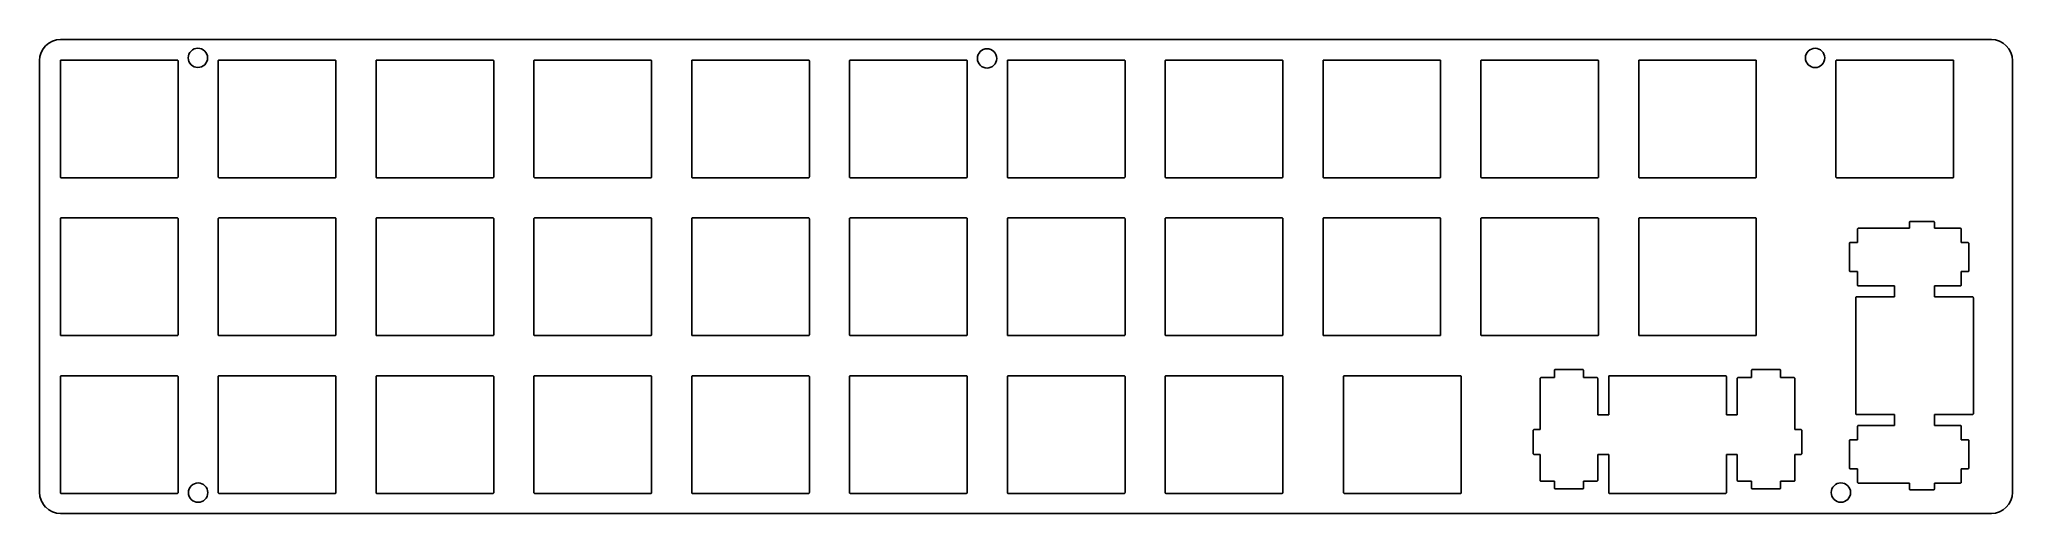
# Model space of a CAD drawing. Extents: x 1.1 to 10.48, y -5.52 to -3.27.
import ezdxf

# ---------------------------------------------------------------- set-up
doc = ezdxf.new("R2010")
doc.units = 0
doc.header["$MEASUREMENT"] = 0
doc.layers.get('0').update_dxf_attribs({"linetype": 'CONTINUOUS'})
doc.layers.get('DEFPOINTS').update_dxf_attribs({"linetype": 'CONTINUOUS'})
doc.layers.add('BLACK', color=7, linetype='CONTINUOUS')

msp = doc.modelspace()

# ---------------------------------------------------------------- linework, layer by layer
at = {"linetype": 'BYBLOCK'}
for p, q in [((1.19939, -4.19228), (1.19939, -4.20016)), ((1.19939, -4.48228), (1.19939, -4.49016))]:
    msp.add_line(p, q, dxfattribs=at)
at = {"layer": 'BLACK', "linetype": 'CONTINUOUS'}
for p, q in [((1.14448, -3.28359), (1.16156, -3.27435)), ((1.16156, -3.27435), (1.16157, -3.27435)), ((1.16157, -3.27435), (1.16166, -3.27431)), ((1.16166, -3.27431), (1.16174, -3.27428)), ((1.16174, -3.27428), (1.18029, -3.26854)), ((1.18029, -3.26854), (1.1803, -3.26853)), ((1.18029, -3.26854), (1.18029, -3.26854)), ((1.1803, -3.26853), (1.18039, -3.26852)), ((1.18039, -3.26852), (1.18048, -3.2685)), ((1.18048, -3.2685), (1.19979, -3.26647)), ((1.19979, -3.26647), (1.1998, -3.26647)), ((1.1998, -3.26647), (1.19985, -3.26647)), ((1.19985, -3.26647), (1.19989, -3.26646)), ((1.19989, -3.26646), (1.20054, -3.26646)), ((1.20054, -3.26646), (1.20054, -3.26646)), ((1.20054, -3.26646), (1.20057, -3.26646)), ((1.20057, -3.26646), (1.20058, -3.26646)), ((1.20058, -3.26646), (1.2006, -3.26646)), ((1.2006, -3.26646), (10.37525, -3.26616)), ((10.37525, -3.26616), (10.37535, -3.26617)), ((10.37535, -3.26617), (10.37535, -3.26617)), ((10.37535, -3.26617), (10.37535, -3.26617)), ((10.37535, -3.26617), (10.37545, -3.26617)), ((10.37545, -3.26617), (10.37545, -3.26618)), ((10.37545, -3.26618), (10.39475, -3.26815)), ((10.39475, -3.26815), (10.39475, -3.26815)), ((10.39475, -3.26815), (10.39485, -3.26817)), ((10.39485, -3.26817), (10.39495, -3.26819)), ((10.39495, -3.26819), (10.41355, -3.27391)), ((10.41355, -3.27391), (10.41355, -3.27391)), ((10.41355, -3.27391), (10.41365, -3.27395)), ((10.41365, -3.27395), (10.41375, -3.27398)), ((10.41375, -3.27398), (10.43095, -3.28322)), ((1.1, -5.41699), (1.1001, -3.3669)), ((1.1001, -3.3669), (1.10011, -3.36685)), ((1.10011, -3.36685), (1.102, -3.34752)), ((1.10011, -3.36685), (1.10011, -3.36685)), ((1.102, -3.34751), (1.10202, -3.34742)), ((1.102, -3.34752), (1.102, -3.34751)), ((1.10202, -3.34742), (1.10204, -3.34733)), ((1.10204, -3.34733), (1.10765, -3.32874)), ((1.10765, -3.32874), (1.10766, -3.32873)), ((1.10766, -3.32873), (1.10769, -3.32865)), ((1.10769, -3.32865), (1.10773, -3.32857)), ((1.10773, -3.32857), (1.11684, -3.31142)), ((1.11684, -3.31142), (1.11685, -3.31141)), ((1.11685, -3.31141), (1.1169, -3.31133)), ((1.1169, -3.31133), (1.11695, -3.31126)), ((1.11695, -3.31126), (1.12922, -3.29621)), ((1.12922, -3.29621), (1.12923, -3.2962)), ((1.12923, -3.2962), (1.1293, -3.29614)), ((1.1293, -3.29614), (1.12936, -3.29608)), ((1.12936, -3.29608), (1.14432, -3.2837)), ((1.14432, -3.2837), (1.14433, -3.28369)), ((1.14432, -3.2837), (1.14432, -3.2837)), ((1.14432, -3.2837), (1.14432, -3.2837)), ((1.14433, -3.28369), (1.14441, -3.28364)), ((1.14441, -3.28364), (1.14448, -3.28359)), ((1.19937, -3.36783), (1.19945, -3.36706)), ((1.19939, -3.36803), (1.19937, -3.36783)), ((1.19939, -3.91885), (1.19939, -3.36803)), ((1.19945, -3.36706), (1.19967, -3.36632)), ((1.19967, -3.36632), (1.20004, -3.36564)), ((1.20004, -3.36564), (1.20053, -3.36504)), ((1.20053, -3.36504), (1.20113, -3.36455)), ((1.20113, -3.36455), (1.20182, -3.36418)), ((1.20182, -3.36418), (1.20256, -3.36395)), ((1.20256, -3.36395), (1.20314, -3.3639)), ((1.20314, -3.3639), (1.20333, -3.36388)), ((1.20333, -3.36388), (1.20352, -3.3639)), ((1.20352, -3.3639), (1.7543, -3.3639)), ((1.7543, -3.3639), (1.75449, -3.36388)), ((1.75449, -3.36388), (1.75469, -3.3639)), ((1.75469, -3.3639), (1.75526, -3.36395)), ((1.75526, -3.36395), (1.75601, -3.36418)), ((1.75601, -3.36418), (1.75669, -3.36455)), ((1.75669, -3.36455), (1.75729, -3.36504)), ((1.75729, -3.36504), (1.75778, -3.36564)), ((1.75778, -3.36564), (1.75815, -3.36632)), ((1.75815, -3.36632), (1.75837, -3.36706)), ((1.75837, -3.36706), (1.75845, -3.36783)), ((1.75845, -3.36783), (1.75843, -3.36803)), ((1.75843, -3.36803), (1.75843, -3.91885)), ((1.94938, -3.36783), (1.94945, -3.36706)), ((1.94939, -3.36803), (1.94938, -3.36783)), ((1.94939, -3.91885), (1.94939, -3.36803)), ((1.94945, -3.36706), (1.94968, -3.36632)), ((1.94968, -3.36632), (1.95004, -3.36564)), ((1.95004, -3.36564), (1.95053, -3.36504)), ((1.95053, -3.36504), (1.95113, -3.36455)), ((1.95113, -3.36455), (1.95182, -3.36418)), ((1.95182, -3.36418), (1.95256, -3.36395)), ((1.95256, -3.36395), (1.95314, -3.3639)), ((1.95314, -3.3639), (1.95333, -3.36388)), ((1.95333, -3.36388), (1.95352, -3.3639)), ((1.95352, -3.3639), (2.50429, -3.3639)), ((2.50429, -3.3639), (2.50448, -3.36388)), ((2.50448, -3.36388), (2.50468, -3.3639)), ((2.50468, -3.3639), (2.50526, -3.36395)), ((2.50526, -3.36395), (2.506, -3.36418)), ((2.506, -3.36418), (2.50668, -3.36455)), ((2.50668, -3.36455), (2.50728, -3.36504)), ((2.50728, -3.36504), (2.50777, -3.36564)), ((2.50777, -3.36564), (2.50814, -3.36632)), ((2.50814, -3.36632), (2.50836, -3.36706)), ((2.50836, -3.36706), (2.50844, -3.36783)), ((2.50844, -3.36783), (2.50842, -3.36803)), ((2.50842, -3.36803), (2.50842, -3.91885)), ((2.69938, -3.36783), (2.69945, -3.36706)), ((2.69939, -3.36803), (2.69938, -3.36783)), ((2.69939, -3.91885), (2.69939, -3.36803)), ((2.69945, -3.36706), (2.69968, -3.36632)), ((2.69968, -3.36632), (2.70004, -3.36564)), ((2.70004, -3.36564), (2.70053, -3.36504)), ((2.70053, -3.36504), (2.70113, -3.36455)), ((2.70113, -3.36455), (2.70182, -3.36418)), ((2.70182, -3.36418), (2.70256, -3.36395)), ((2.70256, -3.36395), (2.70314, -3.3639)), ((2.70314, -3.3639), (2.70333, -3.36388)), ((2.70333, -3.36388), (2.70352, -3.3639)), ((2.70352, -3.3639), (3.25429, -3.3639)), ((3.25429, -3.3639), (3.25448, -3.36388)), ((3.25448, -3.36388), (3.25468, -3.3639)), ((3.25468, -3.3639), (3.25526, -3.36395)), ((3.25526, -3.36395), (3.256, -3.36418)), ((3.256, -3.36418), (3.25668, -3.36455)), ((3.25668, -3.36455), (3.25728, -3.36504)), ((3.25728, -3.36504), (3.25777, -3.36564)), ((3.25777, -3.36564), (3.25814, -3.36632)), ((3.25814, -3.36632), (3.25836, -3.36706)), ((3.25836, -3.36706), (3.25844, -3.36783)), ((3.25844, -3.36783), (3.25842, -3.36803)), ((3.25842, -3.36803), (3.25842, -3.91885)), ((3.44938, -3.36783), (3.44945, -3.36706)), ((3.44939, -3.36803), (3.44938, -3.36783)), ((3.44939, -3.91885), (3.44939, -3.36803)), ((3.44945, -3.36706), (3.44968, -3.36632)), ((3.44968, -3.36632), (3.45004, -3.36564)), ((3.45004, -3.36564), (3.45053, -3.36504)), ((3.45053, -3.36504), (3.45113, -3.36455)), ((3.45113, -3.36455), (3.45182, -3.36418)), ((3.45182, -3.36418), (3.45256, -3.36395)), ((3.45256, -3.36395), (3.45314, -3.3639)), ((3.45314, -3.3639), (3.45333, -3.36388)), ((3.45333, -3.36388), (3.45352, -3.3639)), ((3.45352, -3.3639), (4.00429, -3.3639)), ((4.00429, -3.3639), (4.00448, -3.36388)), ((4.00448, -3.36388), (4.00468, -3.3639)), ((4.00468, -3.3639), (4.00526, -3.36395)), ((4.00526, -3.36395), (4.006, -3.36418)), ((4.006, -3.36418), (4.00668, -3.36455)), ((4.00668, -3.36455), (4.00728, -3.36504)), ((4.00728, -3.36504), (4.00777, -3.36564)), ((4.00777, -3.36564), (4.00814, -3.36632)), ((4.00814, -3.36632), (4.00836, -3.36706)), ((4.00836, -3.36706), (4.00844, -3.36783)), ((4.00844, -3.36783), (4.00842, -3.36803)), ((4.00842, -3.36803), (4.00842, -3.91885)), ((4.19938, -3.36783), (4.19945, -3.36706)), ((4.19939, -3.36803), (4.19938, -3.36783)), ((4.19939, -3.91885), (4.19939, -3.36803)), ((4.19945, -3.36706), (4.19968, -3.36632)), ((4.19968, -3.36632), (4.20004, -3.36564)), ((4.20004, -3.36564), (4.20053, -3.36504)), ((4.20053, -3.36504), (4.20113, -3.36455)), ((4.20113, -3.36455), (4.20182, -3.36418)), ((4.20182, -3.36418), (4.20256, -3.36395)), ((4.20256, -3.36395), (4.20314, -3.3639)), ((4.20314, -3.3639), (4.20333, -3.36388)), ((4.20333, -3.36388), (4.20352, -3.3639)), ((4.20352, -3.3639), (4.75429, -3.3639)), ((4.75429, -3.3639), (4.75448, -3.36388)), ((4.75448, -3.36388), (4.75468, -3.3639)), ((4.75468, -3.3639), (4.75526, -3.36395)), ((4.75526, -3.36395), (4.756, -3.36418)), ((4.756, -3.36418), (4.75668, -3.36455)), ((4.75668, -3.36455), (4.75728, -3.36504)), ((4.75728, -3.36504), (4.75777, -3.36564)), ((4.75777, -3.36564), (4.75814, -3.36632)), ((4.75814, -3.36632), (4.75836, -3.36706)), ((4.75836, -3.36706), (4.75844, -3.36783)), ((4.75844, -3.36783), (4.75842, -3.36803)), ((4.75842, -3.36803), (4.75842, -3.91885)), ((4.94932, -3.36783), (4.9494, -3.36706)), ((4.94934, -3.36803), (4.94932, -3.36783)), ((4.94934, -3.91885), (4.94934, -3.36803)), ((4.9494, -3.36706), (4.94962, -3.36632)), ((4.94962, -3.36632), (4.94999, -3.36564)), ((4.94999, -3.36564), (4.95048, -3.36504)), ((4.95048, -3.36504), (4.95108, -3.36455)), ((4.95108, -3.36455), (4.95176, -3.36418)), ((4.95176, -3.36418), (4.9525, -3.36395)), ((4.9525, -3.36395), (4.95308, -3.3639)), ((4.95308, -3.3639), (4.95328, -3.36388)), ((4.95328, -3.36388), (4.95347, -3.3639)), ((4.95347, -3.3639), (5.50429, -3.3639)), ((5.50429, -3.3639), (5.50448, -3.36388)), ((5.50448, -3.36388), (5.50468, -3.3639)), ((5.50468, -3.3639), (5.50526, -3.36395)), ((5.50526, -3.36395), (5.506, -3.36418)), ((5.506, -3.36418), (5.50668, -3.36455)), ((5.50668, -3.36455), (5.50728, -3.36504)), ((5.50728, -3.36504), (5.50777, -3.36564)), ((5.50777, -3.36564), (5.50814, -3.36632)), ((5.50814, -3.36632), (5.50836, -3.36706)), ((5.50836, -3.36706), (5.50844, -3.36783)), ((5.50844, -3.36783), (5.50842, -3.36803)), ((5.50842, -3.36803), (5.50842, -3.91885)), ((5.69931, -3.36783), (5.69938, -3.36706)), ((5.69933, -3.36803), (5.69931, -3.36783)), ((5.69933, -3.91885), (5.69933, -3.36803)), ((5.69938, -3.36706), (5.69961, -3.36632)), ((5.69961, -3.36632), (5.69998, -3.36564)), ((5.69998, -3.36564), (5.70047, -3.36504)), ((5.70047, -3.36504), (5.70107, -3.36455)), ((5.70107, -3.36455), (5.70175, -3.36418)), ((5.70175, -3.36418), (5.70249, -3.36395)), ((5.70249, -3.36395), (5.70307, -3.3639)), ((5.70307, -3.3639), (5.70326, -3.36388)), ((5.70326, -3.36388), (5.70346, -3.3639)), ((5.70346, -3.3639), (6.25429, -3.3639)), ((6.25429, -3.3639), (6.25448, -3.36388)), ((6.25448, -3.36388), (6.25468, -3.3639)), ((6.25468, -3.3639), (6.25526, -3.36395)), ((6.25526, -3.36395), (6.256, -3.36418)), ((6.256, -3.36418), (6.25668, -3.36455)), ((6.25668, -3.36455), (6.25728, -3.36504)), ((6.25728, -3.36504), (6.25777, -3.36564)), ((6.25777, -3.36564), (6.25814, -3.36632)), ((6.25814, -3.36632), (6.25836, -3.36706)), ((6.25836, -3.36706), (6.25844, -3.36783)), ((6.25844, -3.36783), (6.25842, -3.36803)), ((6.25842, -3.36803), (6.25842, -3.91885)), ((6.44939, -3.36783), (6.44946, -3.36706)), ((6.44941, -3.36803), (6.44939, -3.36783)), ((6.44941, -3.91885), (6.44941, -3.36803)), ((6.44946, -3.36706), (6.44969, -3.36632)), ((6.44969, -3.36632), (6.45005, -3.36564)), ((6.45005, -3.36564), (6.45055, -3.36504)), ((6.45055, -3.36504), (6.45115, -3.36455)), ((6.45115, -3.36455), (6.45183, -3.36418)), ((6.45183, -3.36418), (6.45257, -3.36395)), ((6.45257, -3.36395), (6.45315, -3.3639)), ((6.45315, -3.3639), (6.45334, -3.36388)), ((6.45334, -3.36388), (6.45354, -3.3639)), ((6.45354, -3.3639), (7.00429, -3.3639)), ((7.00429, -3.3639), (7.00448, -3.36388)), ((7.00448, -3.36388), (7.00468, -3.3639)), ((7.00468, -3.3639), (7.00526, -3.36395)), ((7.00526, -3.36395), (7.006, -3.36418)), ((7.006, -3.36418), (7.00668, -3.36455)), ((7.00668, -3.36455), (7.00728, -3.36504)), ((7.00728, -3.36504), (7.00777, -3.36564)), ((7.00777, -3.36564), (7.00814, -3.36632)), ((7.00814, -3.36632), (7.00836, -3.36706)), ((7.00836, -3.36706), (7.00844, -3.36783)), ((7.00844, -3.36783), (7.00842, -3.36803)), ((7.00842, -3.36803), (7.00842, -3.91885)), ((7.19939, -3.36783), (7.19946, -3.36706)), ((7.19941, -3.36803), (7.19939, -3.36783)), ((7.19941, -3.91885), (7.19941, -3.36803)), ((7.19946, -3.36706), (7.19969, -3.36632)), ((7.19969, -3.36632), (7.20005, -3.36564)), ((7.20005, -3.36564), (7.20055, -3.36504)), ((7.20055, -3.36504), (7.20115, -3.36455)), ((7.20115, -3.36455), (7.20183, -3.36418)), ((7.20183, -3.36418), (7.20257, -3.36395)), ((7.20257, -3.36395), (7.20315, -3.3639)), ((7.20315, -3.3639), (7.20334, -3.36388)), ((7.20334, -3.36388), (7.20354, -3.3639)), ((7.20354, -3.3639), (7.75429, -3.3639)), ((7.75429, -3.3639), (7.75448, -3.36388)), ((7.75448, -3.36388), (7.75468, -3.3639)), ((7.75468, -3.3639), (7.75526, -3.36395)), ((7.75526, -3.36395), (7.756, -3.36418)), ((7.756, -3.36418), (7.75668, -3.36455)), ((7.75668, -3.36455), (7.75728, -3.36504)), ((7.75728, -3.36504), (7.75777, -3.36564)), ((7.75777, -3.36564), (7.75814, -3.36632)), ((7.75814, -3.36632), (7.75836, -3.36706)), ((7.75836, -3.36706), (7.75844, -3.36783)), ((7.75844, -3.36783), (7.75842, -3.36803)), ((7.75842, -3.36803), (7.75842, -3.91885)), ((7.94939, -3.36783), (7.94946, -3.36706)), ((7.94941, -3.36803), (7.94939, -3.36783)), ((7.94941, -3.91885), (7.94941, -3.36803)), ((7.94946, -3.36706), (7.94969, -3.36632)), ((7.94969, -3.36632), (7.95005, -3.36564)), ((7.95005, -3.36564), (7.95055, -3.36504)), ((7.95055, -3.36504), (7.95115, -3.36455)), ((7.95115, -3.36455), (7.95183, -3.36418)), ((7.95183, -3.36418), (7.95257, -3.36395)), ((7.95257, -3.36395), (7.95315, -3.3639)), ((7.95315, -3.3639), (7.95334, -3.36388)), ((7.95334, -3.36388), (7.95354, -3.3639)), ((7.95354, -3.3639), (8.50429, -3.3639)), ((8.50429, -3.3639), (8.50448, -3.36388)), ((8.50448, -3.36388), (8.50468, -3.3639)), ((8.50468, -3.3639), (8.50526, -3.36395)), ((8.50526, -3.36395), (8.506, -3.36418)), ((8.506, -3.36418), (8.50668, -3.36455)), ((8.50668, -3.36455), (8.50728, -3.36504)), ((8.50728, -3.36504), (8.50777, -3.36564)), ((8.50777, -3.36564), (8.50814, -3.36632)), ((8.50814, -3.36632), (8.50836, -3.36706)), ((8.50836, -3.36706), (8.50844, -3.36783)), ((8.50844, -3.36783), (8.50842, -3.36803)), ((8.50842, -3.36803), (8.50842, -3.91885)), ((8.69939, -3.36783), (8.69946, -3.36706)), ((8.69941, -3.36803), (8.69939, -3.36783)), ((8.69941, -3.91885), (8.69941, -3.36803)), ((8.69946, -3.36706), (8.69969, -3.36632)), ((8.69969, -3.36632), (8.70005, -3.36564)), ((8.70005, -3.36564), (8.70055, -3.36504)), ((8.70055, -3.36504), (8.70115, -3.36455)), ((8.70115, -3.36455), (8.70183, -3.36418)), ((8.70183, -3.36418), (8.70257, -3.36395)), ((8.70257, -3.36395), (8.70315, -3.3639)), ((8.70315, -3.3639), (8.70334, -3.36388)), ((8.70334, -3.36388), (8.70354, -3.3639)), ((8.70354, -3.3639), (9.25429, -3.3639)), ((9.25429, -3.3639), (9.25448, -3.36388)), ((9.25448, -3.36388), (9.25468, -3.3639)), ((9.25468, -3.3639), (9.25526, -3.36395)), ((9.25526, -3.36395), (9.256, -3.36418)), ((9.256, -3.36418), (9.25668, -3.36455)), ((9.25668, -3.36455), (9.25728, -3.36504)), ((9.25728, -3.36504), (9.25777, -3.36564)), ((9.25777, -3.36564), (9.25814, -3.36632)), ((9.25814, -3.36632), (9.25836, -3.36706)), ((9.25836, -3.36706), (9.25844, -3.36783)), ((9.25844, -3.36783), (9.25842, -3.36803)), ((9.25842, -3.36803), (9.25842, -3.91885)), ((9.63687, -3.36783), (9.63694, -3.36706)), ((9.63689, -3.36803), (9.63687, -3.36783)), ((9.63689, -3.91885), (9.63689, -3.36803)), ((9.63694, -3.36706), (9.63717, -3.36632)), ((9.63717, -3.36632), (9.63753, -3.36564)), ((9.63753, -3.36564), (9.63803, -3.36504)), ((9.63803, -3.36504), (9.63863, -3.36455)), ((9.63863, -3.36455), (9.63931, -3.36418)), ((9.63931, -3.36418), (9.64005, -3.36395)), ((9.64005, -3.36395), (9.64063, -3.3639)), ((9.64063, -3.3639), (9.64082, -3.36388)), ((9.64082, -3.36388), (9.64102, -3.3639)), ((9.64102, -3.3639), (10.1918, -3.3639)), ((10.1918, -3.3639), (10.192, -3.36388)), ((10.192, -3.36388), (10.1922, -3.3639)), ((10.1922, -3.3639), (10.1928, -3.36395)), ((10.1928, -3.36395), (10.1935, -3.36418)), ((10.1935, -3.36418), (10.1942, -3.36455)), ((10.1942, -3.36455), (10.1948, -3.36504)), ((10.1948, -3.36504), (10.1953, -3.36564)), ((10.1953, -3.36564), (10.1957, -3.36632)), ((10.1957, -3.36632), (10.1959, -3.36706)), ((10.1959, -3.36706), (10.196, -3.36783)), ((10.196, -3.36783), (10.1959, -3.36803)), ((10.1959, -3.36803), (10.1959, -3.91885)), ((10.43095, -3.28322), (10.43095, -3.28323)), ((10.43095, -3.28323), (10.43105, -3.28328)), ((10.43105, -3.28328), (10.43115, -3.28333)), ((10.43115, -3.28333), (10.44615, -3.29573)), ((10.44615, -3.29573), (10.44615, -3.29573)), ((10.44615, -3.29573), (10.44615, -3.29573)), ((10.44615, -3.29573), (10.44615, -3.29573)), ((10.44615, -3.29573), (10.44625, -3.2958)), ((10.44625, -3.2958), (10.44635, -3.29586)), ((10.44635, -3.29586), (10.45865, -3.31095)), ((10.45865, -3.31095), (10.45865, -3.31096)), ((10.45865, -3.31096), (10.45875, -3.31104)), ((10.45875, -3.31104), (10.45875, -3.31111)), ((10.45875, -3.31111), (10.46805, -3.32832)), ((10.46805, -3.32832), (10.46805, -3.32833)), ((10.46805, -3.32833), (10.46805, -3.32842)), ((10.46805, -3.32842), (10.46805, -3.3285)), ((10.46805, -3.3285), (10.47375, -3.34716)), ((10.47375, -3.34716), (10.47375, -3.34718)), ((10.47375, -3.34718), (10.47375, -3.34727)), ((10.47375, -3.34727), (10.47385, -3.34735)), ((10.47385, -3.34735), (10.47575, -3.36677)), ((10.47575, -3.36677), (10.47575, -3.36678)), ((10.47575, -3.36678), (10.47575, -3.36683)), ((10.47575, -3.36683), (10.47575, -3.36687)), ((10.47575, -3.36687), (10.47575, -3.3671)), ((10.47575, -3.3671), (10.47575, -3.3671)), ((10.47575, -3.3671), (10.47575, -3.36712)), ((10.47575, -3.36712), (10.47575, -3.36714)), ((10.47575, -3.36714), (10.47575, -3.36715)), ((10.47575, -3.36715), (10.47595, -5.41779)), ((1.19937, -3.91904), (1.19939, -3.91885)), ((1.19945, -3.91982), (1.19937, -3.91904)), ((1.19967, -3.92056), (1.19945, -3.91982)), ((1.20004, -3.92124), (1.19967, -3.92056)), ((1.20053, -3.92184), (1.20004, -3.92124)), ((1.20113, -3.92233), (1.20053, -3.92184)), ((1.20182, -3.9227), (1.20113, -3.92233)), ((1.20256, -3.92292), (1.20182, -3.9227)), ((1.20333, -3.923), (1.20256, -3.92292)), ((1.20352, -3.92298), (1.20333, -3.923)), ((1.7543, -3.92298), (1.20352, -3.92298)), ((1.75449, -3.923), (1.7543, -3.92298)), ((1.75469, -3.92298), (1.75449, -3.923)), ((1.75526, -3.92292), (1.75469, -3.92298)), ((1.75601, -3.9227), (1.75526, -3.92292)), ((1.75669, -3.92233), (1.75601, -3.9227)), ((1.75729, -3.92184), (1.75669, -3.92233)), ((1.75778, -3.92124), (1.75729, -3.92184)), ((1.75815, -3.92056), (1.75778, -3.92124)), ((1.75837, -3.91982), (1.75815, -3.92056)), ((1.75845, -3.91904), (1.75837, -3.91982)), ((1.75843, -3.91885), (1.75845, -3.91904)), ((1.94938, -3.91904), (1.94939, -3.91885)), ((1.94945, -3.91982), (1.94938, -3.91904)), ((1.94968, -3.92056), (1.94945, -3.91982)), ((1.95004, -3.92124), (1.94968, -3.92056)), ((1.95053, -3.92184), (1.95004, -3.92124)), ((1.95113, -3.92233), (1.95053, -3.92184)), ((1.95182, -3.9227), (1.95113, -3.92233)), ((1.95256, -3.92292), (1.95182, -3.9227)), ((1.95333, -3.923), (1.95256, -3.92292)), ((1.95352, -3.92298), (1.95333, -3.923)), ((2.50429, -3.92298), (1.95352, -3.92298)), ((2.50448, -3.923), (2.50429, -3.92298)), ((2.50468, -3.92298), (2.50448, -3.923)), ((2.50526, -3.92292), (2.50468, -3.92298)), ((2.506, -3.9227), (2.50526, -3.92292)), ((2.50668, -3.92233), (2.506, -3.9227)), ((2.50728, -3.92184), (2.50668, -3.92233)), ((2.50777, -3.92124), (2.50728, -3.92184)), ((2.50814, -3.92056), (2.50777, -3.92124)), ((2.50836, -3.91982), (2.50814, -3.92056)), ((2.50844, -3.91904), (2.50836, -3.91982)), ((2.50842, -3.91885), (2.50844, -3.91904)), ((2.69938, -3.91904), (2.69939, -3.91885)), ((2.69945, -3.91982), (2.69938, -3.91904)), ((2.69968, -3.92056), (2.69945, -3.91982)), ((2.70004, -3.92124), (2.69968, -3.92056)), ((2.70053, -3.92184), (2.70004, -3.92124)), ((2.70113, -3.92233), (2.70053, -3.92184)), ((2.70182, -3.9227), (2.70113, -3.92233)), ((2.70256, -3.92292), (2.70182, -3.9227)), ((2.70333, -3.923), (2.70256, -3.92292)), ((2.70352, -3.92298), (2.70333, -3.923)), ((3.25429, -3.92298), (2.70352, -3.92298)), ((3.25448, -3.923), (3.25429, -3.92298)), ((3.25468, -3.92298), (3.25448, -3.923)), ((3.25526, -3.92292), (3.25468, -3.92298)), ((3.256, -3.9227), (3.25526, -3.92292)), ((3.25668, -3.92233), (3.256, -3.9227)), ((3.25728, -3.92184), (3.25668, -3.92233)), ((3.25777, -3.92124), (3.25728, -3.92184)), ((3.25814, -3.92056), (3.25777, -3.92124)), ((3.25836, -3.91982), (3.25814, -3.92056)), ((3.25844, -3.91904), (3.25836, -3.91982)), ((3.25842, -3.91885), (3.25844, -3.91904)), ((3.44938, -3.91904), (3.44939, -3.91885)), ((3.44945, -3.91982), (3.44938, -3.91904)), ((3.44968, -3.92056), (3.44945, -3.91982)), ((3.45004, -3.92124), (3.44968, -3.92056)), ((3.45053, -3.92184), (3.45004, -3.92124)), ((3.45113, -3.92233), (3.45053, -3.92184)), ((3.45182, -3.9227), (3.45113, -3.92233)), ((3.45256, -3.92292), (3.45182, -3.9227)), ((3.45333, -3.923), (3.45256, -3.92292)), ((3.45352, -3.92298), (3.45333, -3.923)), ((4.00429, -3.92298), (3.45352, -3.92298)), ((4.00448, -3.923), (4.00429, -3.92298)), ((4.00468, -3.92298), (4.00448, -3.923)), ((4.00526, -3.92292), (4.00468, -3.92298)), ((4.006, -3.9227), (4.00526, -3.92292)), ((4.00668, -3.92233), (4.006, -3.9227)), ((4.00728, -3.92184), (4.00668, -3.92233)), ((4.00777, -3.92124), (4.00728, -3.92184)), ((4.00814, -3.92056), (4.00777, -3.92124)), ((4.00836, -3.91982), (4.00814, -3.92056)), ((4.00844, -3.91904), (4.00836, -3.91982)), ((4.00842, -3.91885), (4.00844, -3.91904)), ((4.19938, -3.91904), (4.19939, -3.91885)), ((4.19945, -3.91982), (4.19938, -3.91904)), ((4.19968, -3.92056), (4.19945, -3.91982)), ((4.20004, -3.92124), (4.19968, -3.92056)), ((4.20053, -3.92184), (4.20004, -3.92124)), ((4.20113, -3.92233), (4.20053, -3.92184)), ((4.20182, -3.9227), (4.20113, -3.92233)), ((4.20256, -3.92292), (4.20182, -3.9227)), ((4.20333, -3.923), (4.20256, -3.92292)), ((4.20352, -3.92298), (4.20333, -3.923)), ((4.75429, -3.92298), (4.20352, -3.92298)), ((4.75448, -3.923), (4.75429, -3.92298)), ((4.75468, -3.92298), (4.75448, -3.923)), ((4.75526, -3.92292), (4.75468, -3.92298)), ((4.756, -3.9227), (4.75526, -3.92292)), ((4.75668, -3.92233), (4.756, -3.9227)), ((4.75728, -3.92184), (4.75668, -3.92233)), ((4.75777, -3.92124), (4.75728, -3.92184)), ((4.75814, -3.92056), (4.75777, -3.92124)), ((4.75836, -3.91982), (4.75814, -3.92056)), ((4.75844, -3.91904), (4.75836, -3.91982)), ((4.75842, -3.91885), (4.75844, -3.91904)), ((4.94932, -3.91904), (4.94934, -3.91885)), ((4.9494, -3.91982), (4.94932, -3.91904)), ((4.94962, -3.92056), (4.9494, -3.91982)), ((4.94999, -3.92124), (4.94962, -3.92056)), ((4.95048, -3.92184), (4.94999, -3.92124)), ((4.95108, -3.92233), (4.95048, -3.92184)), ((4.95176, -3.9227), (4.95108, -3.92233)), ((4.9525, -3.92292), (4.95176, -3.9227)), ((4.95328, -3.923), (4.9525, -3.92292)), ((4.95347, -3.92298), (4.95328, -3.923)), ((5.50429, -3.92298), (4.95347, -3.92298)), ((5.50448, -3.923), (5.50429, -3.92298)), ((5.50468, -3.92298), (5.50448, -3.923)), ((5.50526, -3.92292), (5.50468, -3.92298)), ((5.506, -3.9227), (5.50526, -3.92292)), ((5.50668, -3.92233), (5.506, -3.9227)), ((5.50728, -3.92184), (5.50668, -3.92233)), ((5.50777, -3.92124), (5.50728, -3.92184)), ((5.50814, -3.92056), (5.50777, -3.92124)), ((5.50836, -3.91982), (5.50814, -3.92056)), ((5.50844, -3.91904), (5.50836, -3.91982)), ((5.50842, -3.91885), (5.50844, -3.91904)), ((5.69931, -3.91904), (5.69933, -3.91885)), ((5.69938, -3.91982), (5.69931, -3.91904)), ((5.69961, -3.92056), (5.69938, -3.91982)), ((5.69998, -3.92124), (5.69961, -3.92056)), ((5.70047, -3.92184), (5.69998, -3.92124)), ((5.70107, -3.92233), (5.70047, -3.92184)), ((5.70175, -3.9227), (5.70107, -3.92233)), ((5.70249, -3.92292), (5.70175, -3.9227)), ((5.70326, -3.923), (5.70249, -3.92292)), ((5.70346, -3.92298), (5.70326, -3.923)), ((6.25429, -3.92298), (5.70346, -3.92298)), ((6.25448, -3.923), (6.25429, -3.92298)), ((6.25468, -3.92298), (6.25448, -3.923)), ((6.25526, -3.92292), (6.25468, -3.92298)), ((6.256, -3.9227), (6.25526, -3.92292)), ((6.25668, -3.92233), (6.256, -3.9227)), ((6.25728, -3.92184), (6.25668, -3.92233)), ((6.25777, -3.92124), (6.25728, -3.92184)), ((6.25814, -3.92056), (6.25777, -3.92124)), ((6.25836, -3.91982), (6.25814, -3.92056)), ((6.25844, -3.91904), (6.25836, -3.91982)), ((6.25842, -3.91885), (6.25844, -3.91904)), ((6.44939, -3.91904), (6.44941, -3.91885)), ((6.44946, -3.91982), (6.44939, -3.91904)), ((6.44969, -3.92056), (6.44946, -3.91982)), ((6.45005, -3.92124), (6.44969, -3.92056)), ((6.45055, -3.92184), (6.45005, -3.92124)), ((6.45115, -3.92233), (6.45055, -3.92184)), ((6.45183, -3.9227), (6.45115, -3.92233)), ((6.45257, -3.92292), (6.45183, -3.9227)), ((6.45334, -3.923), (6.45257, -3.92292)), ((6.45354, -3.92298), (6.45334, -3.923)), ((7.00429, -3.92298), (6.45354, -3.92298)), ((7.00448, -3.923), (7.00429, -3.92298)), ((7.00468, -3.92298), (7.00448, -3.923)), ((7.00526, -3.92292), (7.00468, -3.92298)), ((7.006, -3.9227), (7.00526, -3.92292)), ((7.00668, -3.92233), (7.006, -3.9227)), ((7.00728, -3.92184), (7.00668, -3.92233)), ((7.00777, -3.92124), (7.00728, -3.92184)), ((7.00814, -3.92056), (7.00777, -3.92124)), ((7.00836, -3.91982), (7.00814, -3.92056)), ((7.00844, -3.91904), (7.00836, -3.91982)), ((7.00842, -3.91885), (7.00844, -3.91904)), ((7.19939, -3.91904), (7.19941, -3.91885)), ((7.19946, -3.91982), (7.19939, -3.91904)), ((7.19969, -3.92056), (7.19946, -3.91982)), ((7.20005, -3.92124), (7.19969, -3.92056)), ((7.20055, -3.92184), (7.20005, -3.92124)), ((7.20115, -3.92233), (7.20055, -3.92184)), ((7.20183, -3.9227), (7.20115, -3.92233)), ((7.20257, -3.92292), (7.20183, -3.9227)), ((7.20334, -3.923), (7.20257, -3.92292)), ((7.20354, -3.92298), (7.20334, -3.923)), ((7.75429, -3.92298), (7.20354, -3.92298)), ((7.75448, -3.923), (7.75429, -3.92298)), ((7.75468, -3.92298), (7.75448, -3.923)), ((7.75526, -3.92292), (7.75468, -3.92298)), ((7.756, -3.9227), (7.75526, -3.92292)), ((7.75668, -3.92233), (7.756, -3.9227)), ((7.75728, -3.92184), (7.75668, -3.92233)), ((7.75777, -3.92124), (7.75728, -3.92184)), ((7.75814, -3.92056), (7.75777, -3.92124)), ((7.75836, -3.91982), (7.75814, -3.92056)), ((7.75844, -3.91904), (7.75836, -3.91982)), ((7.75842, -3.91885), (7.75844, -3.91904)), ((7.94939, -3.91904), (7.94941, -3.91885)), ((7.94946, -3.91982), (7.94939, -3.91904)), ((7.94969, -3.92056), (7.94946, -3.91982)), ((7.95005, -3.92124), (7.94969, -3.92056)), ((7.95055, -3.92184), (7.95005, -3.92124)), ((7.95115, -3.92233), (7.95055, -3.92184)), ((7.95183, -3.9227), (7.95115, -3.92233)), ((7.95257, -3.92292), (7.95183, -3.9227)), ((7.95334, -3.923), (7.95257, -3.92292)), ((7.95354, -3.92298), (7.95334, -3.923)), ((8.50429, -3.92298), (7.95354, -3.92298)), ((8.50448, -3.923), (8.50429, -3.92298)), ((8.50468, -3.92298), (8.50448, -3.923)), ((8.50526, -3.92292), (8.50468, -3.92298)), ((8.506, -3.9227), (8.50526, -3.92292)), ((8.50668, -3.92233), (8.506, -3.9227)), ((8.50728, -3.92184), (8.50668, -3.92233)), ((8.50777, -3.92124), (8.50728, -3.92184)), ((8.50814, -3.92056), (8.50777, -3.92124)), ((8.50836, -3.91982), (8.50814, -3.92056)), ((8.50844, -3.91904), (8.50836, -3.91982)), ((8.50842, -3.91885), (8.50844, -3.91904)), ((8.69939, -3.91904), (8.69941, -3.91885)), ((8.69946, -3.91982), (8.69939, -3.91904)), ((8.69969, -3.92056), (8.69946, -3.91982)), ((8.70005, -3.92124), (8.69969, -3.92056)), ((8.70055, -3.92184), (8.70005, -3.92124)), ((8.70115, -3.92233), (8.70055, -3.92184)), ((8.70183, -3.9227), (8.70115, -3.92233)), ((8.70257, -3.92292), (8.70183, -3.9227)), ((8.70334, -3.923), (8.70257, -3.92292)), ((8.70354, -3.92298), (8.70334, -3.923)), ((9.25429, -3.92298), (8.70354, -3.92298)), ((9.25448, -3.923), (9.25429, -3.92298)), ((9.25468, -3.92298), (9.25448, -3.923)), ((9.25526, -3.92292), (9.25468, -3.92298)), ((9.256, -3.9227), (9.25526, -3.92292)), ((9.25668, -3.92233), (9.256, -3.9227)), ((9.25728, -3.92184), (9.25668, -3.92233)), ((9.25777, -3.92124), (9.25728, -3.92184)), ((9.25814, -3.92056), (9.25777, -3.92124)), ((9.25836, -3.91982), (9.25814, -3.92056)), ((9.25844, -3.91904), (9.25836, -3.91982)), ((9.25842, -3.91885), (9.25844, -3.91904)), ((9.63687, -3.91904), (9.63689, -3.91885)), ((9.63694, -3.91982), (9.63687, -3.91904)), ((9.63717, -3.92056), (9.63694, -3.91982)), ((9.63753, -3.92124), (9.63717, -3.92056)), ((9.63803, -3.92184), (9.63753, -3.92124)), ((9.63863, -3.92233), (9.63803, -3.92184)), ((9.63931, -3.9227), (9.63863, -3.92233)), ((9.64005, -3.92292), (9.63931, -3.9227)), ((9.64082, -3.923), (9.64005, -3.92292)), ((9.64102, -3.92298), (9.64082, -3.923)), ((10.1918, -3.92298), (9.64102, -3.92298)), ((10.192, -3.923), (10.1918, -3.92298)), ((10.1922, -3.92298), (10.192, -3.923)), ((10.1928, -3.92292), (10.1922, -3.92298)), ((10.1935, -3.9227), (10.1928, -3.92292)), ((10.1942, -3.92233), (10.1935, -3.9227)), ((10.1948, -3.92184), (10.1942, -3.92233)), ((10.1953, -3.92124), (10.1948, -3.92184)), ((10.1957, -3.92056), (10.1953, -3.92124)), ((10.1959, -3.91982), (10.1957, -3.92056)), ((10.1959, -3.91885), (10.196, -3.91904)), ((10.196, -3.91904), (10.1959, -3.91982)), ((1.19937, -4.11783), (1.19945, -4.11706)), ((1.19939, -4.11803), (1.19937, -4.11783)), ((1.19939, -4.19228), (1.19939, -4.11803)), ((1.19945, -4.11706), (1.19967, -4.11632)), ((1.19967, -4.11632), (1.20004, -4.11564)), ((1.20004, -4.11564), (1.20053, -4.11504)), ((1.20053, -4.11504), (1.20113, -4.11455)), ((1.20113, -4.11455), (1.20182, -4.11418)), ((1.20182, -4.11418), (1.20256, -4.11395)), ((1.20256, -4.11395), (1.20314, -4.1139)), ((1.20314, -4.1139), (1.20333, -4.11388)), ((1.20333, -4.11388), (1.20352, -4.1139)), ((1.20352, -4.1139), (1.7543, -4.1139)), ((1.7543, -4.1139), (1.75449, -4.11388)), ((1.75449, -4.11388), (1.75469, -4.1139)), ((1.75469, -4.1139), (1.75526, -4.11395)), ((1.75526, -4.11395), (1.75601, -4.11418)), ((1.75601, -4.11418), (1.75669, -4.11455)), ((1.75669, -4.11455), (1.75729, -4.11504)), ((1.75729, -4.11504), (1.75778, -4.11564)), ((1.75778, -4.11564), (1.75815, -4.11632)), ((1.75815, -4.11632), (1.75837, -4.11706)), ((1.75837, -4.11706), (1.75845, -4.11783)), ((1.75845, -4.11783), (1.75843, -4.11803)), ((1.75843, -4.11803), (1.75843, -4.66886)), ((1.94938, -4.11783), (1.94945, -4.11706)), ((1.94939, -4.11803), (1.94938, -4.11783)), ((1.94939, -4.66886), (1.94939, -4.11803)), ((1.94945, -4.11706), (1.94968, -4.11632)), ((1.94968, -4.11632), (1.95004, -4.11564)), ((1.95004, -4.11564), (1.95053, -4.11504)), ((1.95053, -4.11504), (1.95113, -4.11455)), ((1.95113, -4.11455), (1.95182, -4.11418)), ((1.95182, -4.11418), (1.95256, -4.11395)), ((1.95256, -4.11395), (1.95314, -4.1139)), ((1.95314, -4.1139), (1.95333, -4.11388)), ((1.95333, -4.11388), (1.95352, -4.1139)), ((1.95352, -4.1139), (2.50429, -4.1139)), ((2.50429, -4.1139), (2.50448, -4.11388)), ((2.50448, -4.11388), (2.50468, -4.1139)), ((2.50468, -4.1139), (2.50526, -4.11395)), ((2.50526, -4.11395), (2.506, -4.11418)), ((2.506, -4.11418), (2.50668, -4.11455)), ((2.50668, -4.11455), (2.50728, -4.11504)), ((2.50728, -4.11504), (2.50777, -4.11564)), ((2.50777, -4.11564), (2.50814, -4.11632)), ((2.50814, -4.11632), (2.50836, -4.11706)), ((2.50836, -4.11706), (2.50844, -4.11783)), ((2.50844, -4.11783), (2.50842, -4.11803)), ((2.50842, -4.11803), (2.50842, -4.66886)), ((2.69938, -4.11783), (2.69945, -4.11706)), ((2.69939, -4.11803), (2.69938, -4.11783)), ((2.69939, -4.66886), (2.69939, -4.11803)), ((2.69945, -4.11706), (2.69968, -4.11632)), ((2.69968, -4.11632), (2.70004, -4.11564)), ((2.70004, -4.11564), (2.70053, -4.11504)), ((2.70053, -4.11504), (2.70113, -4.11455)), ((2.70113, -4.11455), (2.70182, -4.11418)), ((2.70182, -4.11418), (2.70256, -4.11395)), ((2.70256, -4.11395), (2.70314, -4.1139)), ((2.70314, -4.1139), (2.70333, -4.11388)), ((2.70333, -4.11388), (2.70352, -4.1139)), ((2.70352, -4.1139), (3.25429, -4.1139)), ((3.25429, -4.1139), (3.25448, -4.11388)), ((3.25448, -4.11388), (3.25468, -4.1139)), ((3.25468, -4.1139), (3.25526, -4.11395)), ((3.25526, -4.11395), (3.256, -4.11418)), ((3.256, -4.11418), (3.25668, -4.11455)), ((3.25668, -4.11455), (3.25728, -4.11504)), ((3.25728, -4.11504), (3.25777, -4.11564)), ((3.25777, -4.11564), (3.25814, -4.11632)), ((3.25814, -4.11632), (3.25836, -4.11706)), ((3.25836, -4.11706), (3.25844, -4.11783)), ((3.25844, -4.11783), (3.25842, -4.11803)), ((3.25842, -4.11803), (3.25842, -4.66886)), ((3.44938, -4.11783), (3.44945, -4.11706)), ((3.44939, -4.11803), (3.44938, -4.11783)), ((3.44939, -4.66886), (3.44939, -4.11803)), ((3.44945, -4.11706), (3.44968, -4.11632)), ((3.44968, -4.11632), (3.45004, -4.11564)), ((3.45004, -4.11564), (3.45053, -4.11504)), ((3.45053, -4.11504), (3.45113, -4.11455)), ((3.45113, -4.11455), (3.45182, -4.11418)), ((3.45182, -4.11418), (3.45256, -4.11395)), ((3.45256, -4.11395), (3.45314, -4.1139)), ((3.45314, -4.1139), (3.45333, -4.11388)), ((3.45333, -4.11388), (3.45352, -4.1139)), ((3.45352, -4.1139), (4.00429, -4.1139)), ((4.00429, -4.1139), (4.00448, -4.11388)), ((4.00448, -4.11388), (4.00468, -4.1139)), ((4.00468, -4.1139), (4.00526, -4.11395)), ((4.00526, -4.11395), (4.006, -4.11418)), ((4.006, -4.11418), (4.00668, -4.11455)), ((4.00668, -4.11455), (4.00728, -4.11504)), ((4.00728, -4.11504), (4.00777, -4.11564)), ((4.00777, -4.11564), (4.00814, -4.11632)), ((4.00814, -4.11632), (4.00836, -4.11706)), ((4.00836, -4.11706), (4.00844, -4.11783)), ((4.00844, -4.11783), (4.00842, -4.11803)), ((4.00842, -4.11803), (4.00842, -4.66886)), ((4.19938, -4.11783), (4.19945, -4.11706)), ((4.19939, -4.11803), (4.19938, -4.11783)), ((4.19939, -4.66886), (4.19939, -4.11803)), ((4.19945, -4.11706), (4.19968, -4.11632)), ((4.19968, -4.11632), (4.20004, -4.11564)), ((4.20004, -4.11564), (4.20053, -4.11504)), ((4.20053, -4.11504), (4.20113, -4.11455)), ((4.20113, -4.11455), (4.20182, -4.11418)), ((4.20182, -4.11418), (4.20256, -4.11395)), ((4.20256, -4.11395), (4.20314, -4.1139)), ((4.20314, -4.1139), (4.20333, -4.11388)), ((4.20333, -4.11388), (4.20352, -4.1139)), ((4.20352, -4.1139), (4.75429, -4.1139)), ((4.75429, -4.1139), (4.75448, -4.11388)), ((4.75448, -4.11388), (4.75468, -4.1139)), ((4.75468, -4.1139), (4.75526, -4.11395)), ((4.75526, -4.11395), (4.756, -4.11418)), ((4.756, -4.11418), (4.75668, -4.11455)), ((4.75668, -4.11455), (4.75728, -4.11504)), ((4.75728, -4.11504), (4.75777, -4.11564)), ((4.75777, -4.11564), (4.75814, -4.11632)), ((4.75814, -4.11632), (4.75836, -4.11706)), ((4.75836, -4.11706), (4.75844, -4.11783)), ((4.75844, -4.11783), (4.75842, -4.11803)), ((4.75842, -4.11803), (4.75842, -4.66886)), ((4.94932, -4.11783), (4.9494, -4.11706)), ((4.94934, -4.11803), (4.94932, -4.11783)), ((4.94934, -4.66886), (4.94934, -4.11803)), ((4.9494, -4.11706), (4.94962, -4.11632)), ((4.94962, -4.11632), (4.94999, -4.11564)), ((4.94999, -4.11564), (4.95048, -4.11504)), ((4.95048, -4.11504), (4.95108, -4.11455)), ((4.95108, -4.11455), (4.95176, -4.11418)), ((4.95176, -4.11418), (4.9525, -4.11395)), ((4.9525, -4.11395), (4.95308, -4.1139)), ((4.95308, -4.1139), (4.95328, -4.11388)), ((4.95328, -4.11388), (4.95347, -4.1139)), ((4.95347, -4.1139), (5.50429, -4.1139)), ((5.50429, -4.1139), (5.50448, -4.11388)), ((5.50448, -4.11388), (5.50468, -4.1139)), ((5.50468, -4.1139), (5.50526, -4.11395)), ((5.50526, -4.11395), (5.506, -4.11418)), ((5.506, -4.11418), (5.50668, -4.11455)), ((5.50668, -4.11455), (5.50728, -4.11504)), ((5.50728, -4.11504), (5.50777, -4.11564)), ((5.50777, -4.11564), (5.50814, -4.11632)), ((5.50814, -4.11632), (5.50836, -4.11706)), ((5.50836, -4.11706), (5.50844, -4.11783)), ((5.50844, -4.11783), (5.50842, -4.11803)), ((5.50842, -4.11803), (5.50842, -4.66886)), ((5.69931, -4.11783), (5.69938, -4.11706)), ((5.69933, -4.11803), (5.69931, -4.11783)), ((5.69933, -4.66886), (5.69933, -4.11803)), ((5.69938, -4.11706), (5.69961, -4.11632)), ((5.69961, -4.11632), (5.69998, -4.11564)), ((5.69998, -4.11564), (5.70047, -4.11504)), ((5.70047, -4.11504), (5.70107, -4.11455)), ((5.70107, -4.11455), (5.70175, -4.11418)), ((5.70175, -4.11418), (5.70249, -4.11395)), ((5.70249, -4.11395), (5.70307, -4.1139)), ((5.70307, -4.1139), (5.70326, -4.11388)), ((5.70326, -4.11388), (5.70346, -4.1139)), ((5.70346, -4.1139), (6.25429, -4.1139)), ((6.25429, -4.1139), (6.25448, -4.11388)), ((6.25448, -4.11388), (6.25468, -4.1139)), ((6.25468, -4.1139), (6.25526, -4.11395)), ((6.25526, -4.11395), (6.256, -4.11418)), ((6.256, -4.11418), (6.25668, -4.11455)), ((6.25668, -4.11455), (6.25728, -4.11504)), ((6.25728, -4.11504), (6.25777, -4.11564)), ((6.25777, -4.11564), (6.25814, -4.11632)), ((6.25814, -4.11632), (6.25836, -4.11706)), ((6.25836, -4.11706), (6.25844, -4.11783)), ((6.25844, -4.11783), (6.25842, -4.11803)), ((6.25842, -4.11803), (6.25842, -4.66886)), ((6.44939, -4.11783), (6.44946, -4.11706)), ((6.44941, -4.11803), (6.44939, -4.11783)), ((6.44941, -4.66886), (6.44941, -4.11803)), ((6.44946, -4.11706), (6.44969, -4.11632)), ((6.44969, -4.11632), (6.45005, -4.11564)), ((6.45005, -4.11564), (6.45055, -4.11504)), ((6.45055, -4.11504), (6.45115, -4.11455)), ((6.45115, -4.11455), (6.45183, -4.11418)), ((6.45183, -4.11418), (6.45257, -4.11395)), ((6.45257, -4.11395), (6.45315, -4.1139)), ((6.45315, -4.1139), (6.45334, -4.11388)), ((6.45334, -4.11388), (6.45354, -4.1139)), ((6.45354, -4.1139), (7.00429, -4.1139)), ((7.00429, -4.1139), (7.00448, -4.11388)), ((7.00448, -4.11388), (7.00468, -4.1139)), ((7.00468, -4.1139), (7.00526, -4.11395)), ((7.00526, -4.11395), (7.006, -4.11418)), ((7.006, -4.11418), (7.00668, -4.11455)), ((7.00668, -4.11455), (7.00728, -4.11504)), ((7.00728, -4.11504), (7.00777, -4.11564)), ((7.00777, -4.11564), (7.00814, -4.11632)), ((7.00814, -4.11632), (7.00836, -4.11706)), ((7.00836, -4.11706), (7.00844, -4.11783)), ((7.00844, -4.11783), (7.00842, -4.11803)), ((7.00842, -4.11803), (7.00842, -4.66886)), ((7.19939, -4.11783), (7.19946, -4.11706)), ((7.19941, -4.11803), (7.19939, -4.11783)), ((7.19941, -4.66886), (7.19941, -4.11803)), ((7.19946, -4.11706), (7.19969, -4.11632)), ((7.19969, -4.11632), (7.20005, -4.11564)), ((7.20005, -4.11564), (7.20055, -4.11504)), ((7.20055, -4.11504), (7.20115, -4.11455)), ((7.20115, -4.11455), (7.20183, -4.11418)), ((7.20183, -4.11418), (7.20257, -4.11395)), ((7.20257, -4.11395), (7.20315, -4.1139)), ((7.20315, -4.1139), (7.20334, -4.11388)), ((7.20334, -4.11388), (7.20354, -4.1139)), ((7.20354, -4.1139), (7.75429, -4.1139)), ((7.75429, -4.1139), (7.75448, -4.11388)), ((7.75448, -4.11388), (7.75468, -4.1139)), ((7.75468, -4.1139), (7.75526, -4.11395)), ((7.75526, -4.11395), (7.756, -4.11418)), ((7.756, -4.11418), (7.75668, -4.11455)), ((7.75668, -4.11455), (7.75728, -4.11504)), ((7.75728, -4.11504), (7.75777, -4.11564)), ((7.75777, -4.11564), (7.75814, -4.11632)), ((7.75814, -4.11632), (7.75836, -4.11706)), ((7.75836, -4.11706), (7.75844, -4.11783)), ((7.75844, -4.11783), (7.75842, -4.11803)), ((7.75842, -4.11803), (7.75842, -4.66886)), ((7.94939, -4.11783), (7.94946, -4.11706)), ((7.94941, -4.11803), (7.94939, -4.11783)), ((7.94941, -4.66886), (7.94941, -4.11803)), ((7.94946, -4.11706), (7.94969, -4.11632)), ((7.94969, -4.11632), (7.95005, -4.11564)), ((7.95005, -4.11564), (7.95055, -4.11504)), ((7.95055, -4.11504), (7.95115, -4.11455)), ((7.95115, -4.11455), (7.95183, -4.11418)), ((7.95183, -4.11418), (7.95257, -4.11395)), ((7.95257, -4.11395), (7.95315, -4.1139)), ((7.95315, -4.1139), (7.95334, -4.11388)), ((7.95334, -4.11388), (7.95354, -4.1139)), ((7.95354, -4.1139), (8.50429, -4.1139)), ((8.50429, -4.1139), (8.50448, -4.11388)), ((8.50448, -4.11388), (8.50468, -4.1139)), ((8.50468, -4.1139), (8.50526, -4.11395)), ((8.50526, -4.11395), (8.506, -4.11418)), ((8.506, -4.11418), (8.50668, -4.11455)), ((8.50668, -4.11455), (8.50728, -4.11504)), ((8.50728, -4.11504), (8.50777, -4.11564)), ((8.50777, -4.11564), (8.50814, -4.11632)), ((8.50814, -4.11632), (8.50836, -4.11706)), ((8.50836, -4.11706), (8.50844, -4.11783)), ((8.50844, -4.11783), (8.50842, -4.11803)), ((8.50842, -4.11803), (8.50842, -4.66886)), ((8.69939, -4.11783), (8.69946, -4.11706)), ((8.69941, -4.11803), (8.69939, -4.11783)), ((8.69941, -4.66886), (8.69941, -4.11803)), ((8.69946, -4.11706), (8.69969, -4.11632)), ((8.69969, -4.11632), (8.70005, -4.11564)), ((8.70005, -4.11564), (8.70055, -4.11504)), ((8.70055, -4.11504), (8.70115, -4.11455)), ((8.70115, -4.11455), (8.70183, -4.11418)), ((8.70183, -4.11418), (8.70257, -4.11395)), ((8.70257, -4.11395), (8.70315, -4.1139)), ((8.70315, -4.1139), (8.70334, -4.11388)), ((8.70334, -4.11388), (8.70354, -4.1139)), ((8.70354, -4.1139), (9.25429, -4.1139)), ((9.25429, -4.1139), (9.25448, -4.11388)), ((9.25448, -4.11388), (9.25468, -4.1139)), ((9.25468, -4.1139), (9.25526, -4.11395)), ((9.25526, -4.11395), (9.256, -4.11418)), ((9.256, -4.11418), (9.25668, -4.11455)), ((9.25668, -4.11455), (9.25728, -4.11504)), ((9.25728, -4.11504), (9.25777, -4.11564)), ((9.25777, -4.11564), (9.25814, -4.11632)), ((9.25814, -4.11632), (9.25836, -4.11706)), ((9.25836, -4.11706), (9.25844, -4.11783)), ((9.25844, -4.11783), (9.25842, -4.11803)), ((9.25842, -4.11803), (9.25842, -4.66886)), ((1.19939, -4.48228), (1.19939, -4.20016)), ((9.73962, -4.16704), (9.7397, -4.16627)), ((9.73964, -4.16724), (9.73962, -4.16704)), ((9.73964, -4.23103), (9.73964, -4.16724)), ((9.7397, -4.16627), (9.73992, -4.16553)), ((9.73992, -4.16553), (9.74029, -4.16485)), ((9.74078, -4.16425), (9.74138, -4.16375)), ((9.74138, -4.16375), (9.74207, -4.16339)), ((9.74207, -4.16339), (9.74281, -4.16316)), ((9.74281, -4.16316), (9.74339, -4.16311)), ((9.74339, -4.16311), (9.74358, -4.16309)), ((9.74358, -4.16309), (9.74377, -4.16311)), ((9.74377, -4.16311), (9.98649, -4.16311)), ((9.98647, -4.13455), (9.98655, -4.13378)), ((9.98649, -4.13474), (9.98647, -4.13455)), ((9.98649, -4.16311), (9.98649, -4.13474)), ((9.98655, -4.13378), (9.98677, -4.13303)), ((9.98677, -4.13303), (9.98714, -4.13235)), ((9.98714, -4.13235), (9.98763, -4.13175)), ((9.98763, -4.13175), (9.98823, -4.13126)), ((9.98823, -4.13126), (9.98892, -4.13089)), ((9.98892, -4.13089), (9.98966, -4.13067)), ((9.98966, -4.13067), (9.99024, -4.13061)), ((9.99024, -4.13061), (9.99043, -4.13059)), ((9.99043, -4.13059), (9.99062, -4.13061)), ((9.99062, -4.13061), (10.1005, -4.13061)), ((10.1005, -4.13061), (10.1007, -4.13059)), ((10.1007, -4.13059), (10.1009, -4.13061)), ((10.1009, -4.13061), (10.1014, -4.13067)), ((10.1014, -4.13067), (10.1022, -4.13089)), ((10.1022, -4.13089), (10.1029, -4.13126)), ((10.1029, -4.13126), (10.1035, -4.13175)), ((10.1035, -4.13175), (10.104, -4.13235)), ((10.104, -4.13235), (10.1043, -4.13303)), ((10.1043, -4.13303), (10.1045, -4.13378)), ((10.1045, -4.13378), (10.1046, -4.13455)), ((10.1046, -4.13455), (10.1046, -4.13474)), ((10.1046, -4.13474), (10.1046, -4.16311)), ((10.1046, -4.16311), (10.2276, -4.16311)), ((10.2276, -4.16311), (10.2278, -4.16309)), ((10.2278, -4.16309), (10.228, -4.16311)), ((10.228, -4.16311), (10.2286, -4.16316)), ((10.2286, -4.16316), (10.2293, -4.16339)), ((10.2293, -4.16339), (10.23, -4.16375)), ((10.23, -4.16375), (10.2306, -4.16425)), ((10.2306, -4.16425), (10.2311, -4.16485)), ((10.2311, -4.16485), (10.2315, -4.16553)), ((10.2315, -4.16553), (10.2317, -4.16627)), ((10.2317, -4.16627), (10.2318, -4.16704)), ((10.2318, -4.16704), (10.2318, -4.16724)), ((10.2318, -4.16724), (10.2318, -4.23103)), ((9.70104, -4.23497), (9.70112, -4.2342)), ((9.70106, -4.23516), (9.70104, -4.23497)), ((9.70106, -4.36471), (9.70106, -4.23516)), ((9.70112, -4.2342), (9.70134, -4.23345)), ((9.70134, -4.23345), (9.70171, -4.23277)), ((9.70171, -4.23277), (9.7022, -4.23217)), ((9.7022, -4.23217), (9.7028, -4.23168)), ((9.7028, -4.23168), (9.70348, -4.23131)), ((9.70348, -4.23131), (9.70422, -4.23109)), ((9.70422, -4.23109), (9.7048, -4.23103)), ((9.7048, -4.23103), (9.705, -4.23101)), ((9.705, -4.23101), (9.70519, -4.23103)), ((9.70519, -4.23103), (9.73964, -4.23103)), ((10.2318, -4.23103), (10.2639, -4.23103)), ((10.2639, -4.23103), (10.2641, -4.23101)), ((10.2641, -4.23101), (10.2643, -4.23103)), ((10.2643, -4.23103), (10.2649, -4.23109)), ((10.2649, -4.23109), (10.2656, -4.23131)), ((10.2656, -4.23131), (10.2663, -4.23168)), ((10.2663, -4.23168), (10.2669, -4.23217)), ((10.2669, -4.23217), (10.2674, -4.23277)), ((10.2674, -4.23277), (10.2677, -4.23345)), ((10.2677, -4.23345), (10.268, -4.2342)), ((10.268, -4.2342), (10.268, -4.23497)), ((10.268, -4.23497), (10.268, -4.23516)), ((10.268, -4.23516), (10.268, -4.36471)), ((9.70104, -4.36491), (9.70106, -4.36471)), ((9.70112, -4.36568), (9.70104, -4.36491)), ((9.70134, -4.36642), (9.70112, -4.36568)), ((9.70171, -4.3671), (9.70134, -4.36642)), ((9.7022, -4.3677), (9.70171, -4.3671)), ((9.7028, -4.36819), (9.7022, -4.3677)), ((9.70348, -4.36856), (9.7028, -4.36819)), ((9.70422, -4.36879), (9.70348, -4.36856)), ((9.7048, -4.36884), (9.70422, -4.36879)), ((9.705, -4.36886), (9.7048, -4.36884)), ((9.70519, -4.36884), (9.705, -4.36886)), ((9.73964, -4.36884), (9.70519, -4.36884)), ((9.73964, -4.43264), (9.73964, -4.36884)), ((10.2639, -4.36884), (10.2318, -4.36884)), ((10.2318, -4.36884), (10.2318, -4.43264)), ((10.2641, -4.36886), (10.2639, -4.36884)), ((10.2643, -4.36884), (10.2641, -4.36886)), ((10.2649, -4.36879), (10.2643, -4.36884)), ((10.2656, -4.36856), (10.2649, -4.36879)), ((10.2663, -4.36819), (10.2656, -4.36856)), ((10.2669, -4.3677), (10.2663, -4.36819)), ((10.2674, -4.3671), (10.2669, -4.3677)), ((10.2677, -4.36642), (10.2674, -4.3671)), ((10.268, -4.36568), (10.2677, -4.36642)), ((10.268, -4.36471), (10.268, -4.36491)), ((10.268, -4.36491), (10.268, -4.36568)), ((1.19939, -4.66886), (1.19939, -4.49016)), ((9.73061, -4.49283), (9.73068, -4.49206)), ((9.73063, -4.49303), (9.73061, -4.49283)), ((9.73063, -5.0438), (9.73063, -4.49303)), ((9.73068, -4.49206), (9.73091, -4.49132)), ((9.73091, -4.49132), (9.73127, -4.49064)), ((9.73127, -4.49064), (9.73177, -4.49004)), ((9.73177, -4.49004), (9.73237, -4.48955)), ((9.73237, -4.48955), (9.73305, -4.48918)), ((9.73305, -4.48918), (9.73379, -4.48895)), ((9.73379, -4.48895), (9.73437, -4.4889)), ((9.73437, -4.4889), (9.73456, -4.48888)), ((9.73456, -4.48888), (9.73476, -4.4889)), ((9.73476, -4.4889), (9.91563, -4.4889)), ((9.73962, -4.43283), (9.73964, -4.43264)), ((9.7397, -4.4336), (9.73962, -4.43283)), ((9.73992, -4.43434), (9.7397, -4.4336)), ((9.74029, -4.43503), (9.73992, -4.43434)), ((9.74078, -4.43563), (9.74029, -4.43503)), ((9.74138, -4.43612), (9.74078, -4.43563)), ((9.74207, -4.43649), (9.74138, -4.43612)), ((9.74281, -4.43671), (9.74207, -4.43649)), ((9.74339, -4.43677), (9.74281, -4.43671)), ((9.74358, -4.43679), (9.74339, -4.43677)), ((9.74377, -4.43677), (9.74358, -4.43679)), ((9.91563, -4.43677), (9.74377, -4.43677)), ((9.91563, -4.4889), (9.91563, -4.43677)), ((10.2276, -4.43677), (10.1046, -4.43677)), ((10.1046, -4.43677), (10.1046, -4.4889)), ((10.1046, -4.4889), (10.2856, -4.4889)), ((10.2278, -4.43679), (10.2276, -4.43677)), ((10.228, -4.43677), (10.2278, -4.43679)), ((10.2286, -4.43671), (10.228, -4.43677)), ((10.2293, -4.43649), (10.2286, -4.43671)), ((10.23, -4.43612), (10.2293, -4.43649)), ((10.2306, -4.43563), (10.23, -4.43612)), ((10.2311, -4.43503), (10.2306, -4.43563)), ((10.2315, -4.43434), (10.2311, -4.43503)), ((10.2317, -4.4336), (10.2315, -4.43434)), ((10.2318, -4.43283), (10.2317, -4.4336)), ((10.2318, -4.43264), (10.2318, -4.43283)), ((10.2856, -4.4889), (10.2857, -4.48888)), ((10.2857, -4.48888), (10.2859, -4.4889)), ((10.2859, -4.4889), (10.2865, -4.48895)), ((10.2865, -4.48895), (10.2873, -4.48918)), ((10.2873, -4.48918), (10.2879, -4.48955)), ((10.2879, -4.48955), (10.2885, -4.49004)), ((10.2885, -4.49004), (10.289, -4.49064)), ((10.289, -4.49064), (10.2894, -4.49132)), ((10.2894, -4.49132), (10.2896, -4.49206)), ((10.2896, -4.49206), (10.2897, -4.49283)), ((10.2897, -4.49283), (10.2897, -4.49303)), ((10.2897, -4.49303), (10.2897, -5.0438)), ((1.19937, -4.66905), (1.19939, -4.66886)), ((1.19945, -4.66982), (1.19937, -4.66905)), ((1.19967, -4.67057), (1.19945, -4.66982)), ((1.20004, -4.67125), (1.19967, -4.67057)), ((1.20046, -4.67176), (1.20004, -4.67125)), ((1.20053, -4.67185), (1.20046, -4.67176)), ((1.20113, -4.67234), (1.20053, -4.67185)), ((1.20182, -4.67271), (1.20113, -4.67234)), ((1.20256, -4.67293), (1.20182, -4.67271)), ((1.20333, -4.67301), (1.20256, -4.67293)), ((1.20352, -4.67299), (1.20333, -4.67301)), ((1.7543, -4.67299), (1.20352, -4.67299)), ((1.75449, -4.67301), (1.7543, -4.67299)), ((1.75469, -4.67299), (1.75449, -4.67301)), ((1.75526, -4.67293), (1.75469, -4.67299)), ((1.75601, -4.67271), (1.75526, -4.67293)), ((1.75669, -4.67234), (1.75601, -4.67271)), ((1.75729, -4.67185), (1.75669, -4.67234)), ((1.75778, -4.67125), (1.75729, -4.67185)), ((1.75815, -4.67057), (1.75778, -4.67125)), ((1.75837, -4.66982), (1.75815, -4.67057)), ((1.75845, -4.66905), (1.75837, -4.66982)), ((1.75843, -4.66886), (1.75845, -4.66905)), ((1.94938, -4.66905), (1.94939, -4.66886)), ((1.94945, -4.66982), (1.94938, -4.66905)), ((1.94968, -4.67057), (1.94945, -4.66982)), ((1.95004, -4.67125), (1.94968, -4.67057)), ((1.95046, -4.67176), (1.95004, -4.67125)), ((1.95053, -4.67185), (1.95046, -4.67176)), ((1.95113, -4.67234), (1.95053, -4.67185)), ((1.95182, -4.67271), (1.95113, -4.67234)), ((1.95256, -4.67293), (1.95182, -4.67271)), ((1.95333, -4.67301), (1.95256, -4.67293)), ((1.95352, -4.67299), (1.95333, -4.67301)), ((2.50429, -4.67299), (1.95352, -4.67299)), ((2.50448, -4.67301), (2.50429, -4.67299)), ((2.50468, -4.67299), (2.50448, -4.67301)), ((2.50526, -4.67293), (2.50468, -4.67299)), ((2.506, -4.67271), (2.50526, -4.67293)), ((2.50668, -4.67234), (2.506, -4.67271)), ((2.50728, -4.67185), (2.50668, -4.67234)), ((2.50777, -4.67125), (2.50728, -4.67185)), ((2.50814, -4.67057), (2.50777, -4.67125)), ((2.50836, -4.66982), (2.50814, -4.67057)), ((2.50844, -4.66905), (2.50836, -4.66982)), ((2.50842, -4.66886), (2.50844, -4.66905)), ((2.69938, -4.66905), (2.69939, -4.66886)), ((2.69945, -4.66982), (2.69938, -4.66905)), ((2.69968, -4.67057), (2.69945, -4.66982)), ((2.70004, -4.67125), (2.69968, -4.67057)), ((2.70046, -4.67176), (2.70004, -4.67125)), ((2.70053, -4.67185), (2.70046, -4.67176)), ((2.70113, -4.67234), (2.70053, -4.67185)), ((2.70182, -4.67271), (2.70113, -4.67234)), ((2.70256, -4.67293), (2.70182, -4.67271)), ((2.70333, -4.67301), (2.70256, -4.67293)), ((2.70352, -4.67299), (2.70333, -4.67301)), ((3.25429, -4.67299), (2.70352, -4.67299)), ((3.25448, -4.67301), (3.25429, -4.67299)), ((3.25468, -4.67299), (3.25448, -4.67301)), ((3.25526, -4.67293), (3.25468, -4.67299)), ((3.256, -4.67271), (3.25526, -4.67293)), ((3.25668, -4.67234), (3.256, -4.67271)), ((3.25728, -4.67185), (3.25668, -4.67234)), ((3.25777, -4.67125), (3.25728, -4.67185)), ((3.25814, -4.67057), (3.25777, -4.67125)), ((3.25836, -4.66982), (3.25814, -4.67057)), ((3.25844, -4.66905), (3.25836, -4.66982)), ((3.25842, -4.66886), (3.25844, -4.66905)), ((3.44938, -4.66905), (3.44939, -4.66886)), ((3.44945, -4.66982), (3.44938, -4.66905)), ((3.44968, -4.67057), (3.44945, -4.66982)), ((3.45004, -4.67125), (3.44968, -4.67057)), ((3.45046, -4.67176), (3.45004, -4.67125)), ((3.45053, -4.67185), (3.45046, -4.67176)), ((3.45113, -4.67234), (3.45053, -4.67185)), ((3.45182, -4.67271), (3.45113, -4.67234)), ((3.45256, -4.67293), (3.45182, -4.67271)), ((3.45333, -4.67301), (3.45256, -4.67293)), ((3.45352, -4.67299), (3.45333, -4.67301)), ((4.00429, -4.67299), (3.45352, -4.67299)), ((4.00448, -4.67301), (4.00429, -4.67299)), ((4.00468, -4.67299), (4.00448, -4.67301)), ((4.00526, -4.67293), (4.00468, -4.67299)), ((4.006, -4.67271), (4.00526, -4.67293)), ((4.00668, -4.67234), (4.006, -4.67271)), ((4.00728, -4.67185), (4.00668, -4.67234)), ((4.00777, -4.67125), (4.00728, -4.67185)), ((4.00814, -4.67057), (4.00777, -4.67125)), ((4.00836, -4.66982), (4.00814, -4.67057)), ((4.00844, -4.66905), (4.00836, -4.66982)), ((4.00842, -4.66886), (4.00844, -4.66905)), ((4.19938, -4.66905), (4.19939, -4.66886)), ((4.19945, -4.66982), (4.19938, -4.66905)), ((4.19968, -4.67057), (4.19945, -4.66982)), ((4.20004, -4.67125), (4.19968, -4.67057)), ((4.20046, -4.67176), (4.20004, -4.67125)), ((4.20053, -4.67185), (4.20046, -4.67176)), ((4.20113, -4.67234), (4.20053, -4.67185)), ((4.20182, -4.67271), (4.20113, -4.67234)), ((4.20256, -4.67293), (4.20182, -4.67271)), ((4.20333, -4.67301), (4.20256, -4.67293)), ((4.20352, -4.67299), (4.20333, -4.67301)), ((4.75429, -4.67299), (4.20352, -4.67299)), ((4.75448, -4.67301), (4.75429, -4.67299)), ((4.75468, -4.67299), (4.75448, -4.67301)), ((4.75526, -4.67293), (4.75468, -4.67299)), ((4.756, -4.67271), (4.75526, -4.67293)), ((4.75668, -4.67234), (4.756, -4.67271)), ((4.75728, -4.67185), (4.75668, -4.67234)), ((4.75777, -4.67125), (4.75728, -4.67185)), ((4.75814, -4.67057), (4.75777, -4.67125)), ((4.75836, -4.66982), (4.75814, -4.67057)), ((4.75844, -4.66905), (4.75836, -4.66982)), ((4.75842, -4.66886), (4.75844, -4.66905)), ((4.94932, -4.66905), (4.94934, -4.66886)), ((4.9494, -4.66982), (4.94932, -4.66905)), ((4.94962, -4.67057), (4.9494, -4.66982)), ((4.94999, -4.67125), (4.94962, -4.67057)), ((4.9504, -4.67176), (4.94999, -4.67125)), ((4.95048, -4.67185), (4.9504, -4.67176)), ((4.95108, -4.67234), (4.95048, -4.67185)), ((4.95176, -4.67271), (4.95108, -4.67234)), ((4.9525, -4.67293), (4.95176, -4.67271)), ((4.95328, -4.67301), (4.9525, -4.67293)), ((4.95347, -4.67299), (4.95328, -4.67301)), ((5.50429, -4.67299), (4.95347, -4.67299)), ((5.50448, -4.67301), (5.50429, -4.67299)), ((5.50468, -4.67299), (5.50448, -4.67301)), ((5.50526, -4.67293), (5.50468, -4.67299)), ((5.506, -4.67271), (5.50526, -4.67293)), ((5.50668, -4.67234), (5.506, -4.67271)), ((5.50728, -4.67185), (5.50668, -4.67234)), ((5.50777, -4.67125), (5.50728, -4.67185)), ((5.50814, -4.67057), (5.50777, -4.67125)), ((5.50836, -4.66982), (5.50814, -4.67057)), ((5.50844, -4.66905), (5.50836, -4.66982)), ((5.50842, -4.66886), (5.50844, -4.66905)), ((5.69931, -4.66905), (5.69933, -4.66886)), ((5.69938, -4.66982), (5.69931, -4.66905)), ((5.69961, -4.67057), (5.69938, -4.66982)), ((5.69998, -4.67125), (5.69961, -4.67057)), ((5.70039, -4.67176), (5.69998, -4.67125)), ((5.70047, -4.67185), (5.70039, -4.67176)), ((5.70107, -4.67234), (5.70047, -4.67185)), ((5.70175, -4.67271), (5.70107, -4.67234)), ((5.70249, -4.67293), (5.70175, -4.67271)), ((5.70326, -4.67301), (5.70249, -4.67293)), ((5.70346, -4.67299), (5.70326, -4.67301)), ((6.25429, -4.67299), (5.70346, -4.67299)), ((6.25448, -4.67301), (6.25429, -4.67299)), ((6.25468, -4.67299), (6.25448, -4.67301)), ((6.25526, -4.67293), (6.25468, -4.67299)), ((6.256, -4.67271), (6.25526, -4.67293)), ((6.25668, -4.67234), (6.256, -4.67271)), ((6.25728, -4.67185), (6.25668, -4.67234)), ((6.25777, -4.67125), (6.25728, -4.67185)), ((6.25814, -4.67057), (6.25777, -4.67125)), ((6.25836, -4.66982), (6.25814, -4.67057)), ((6.25844, -4.66905), (6.25836, -4.66982)), ((6.25842, -4.66886), (6.25844, -4.66905)), ((6.44939, -4.66905), (6.44941, -4.66886)), ((6.44946, -4.66982), (6.44939, -4.66905)), ((6.44969, -4.67057), (6.44946, -4.66982)), ((6.45005, -4.67125), (6.44969, -4.67057)), ((6.45047, -4.67176), (6.45005, -4.67125)), ((6.45055, -4.67185), (6.45047, -4.67176)), ((6.45115, -4.67234), (6.45055, -4.67185)), ((6.45183, -4.67271), (6.45115, -4.67234)), ((6.45257, -4.67293), (6.45183, -4.67271)), ((6.45334, -4.67301), (6.45257, -4.67293)), ((6.45354, -4.67299), (6.45334, -4.67301)), ((7.00429, -4.67299), (6.45354, -4.67299)), ((7.00448, -4.67301), (7.00429, -4.67299)), ((7.00468, -4.67299), (7.00448, -4.67301)), ((7.00526, -4.67293), (7.00468, -4.67299)), ((7.006, -4.67271), (7.00526, -4.67293)), ((7.00668, -4.67234), (7.006, -4.67271)), ((7.00728, -4.67185), (7.00668, -4.67234)), ((7.00777, -4.67125), (7.00728, -4.67185)), ((7.00814, -4.67057), (7.00777, -4.67125)), ((7.00836, -4.66982), (7.00814, -4.67057)), ((7.00844, -4.66905), (7.00836, -4.66982)), ((7.00842, -4.66886), (7.00844, -4.66905)), ((7.19939, -4.66905), (7.19941, -4.66886)), ((7.19946, -4.66982), (7.19939, -4.66905)), ((7.19969, -4.67057), (7.19946, -4.66982)), ((7.20005, -4.67125), (7.19969, -4.67057)), ((7.20047, -4.67176), (7.20005, -4.67125)), ((7.20055, -4.67185), (7.20047, -4.67176)), ((7.20115, -4.67234), (7.20055, -4.67185)), ((7.20183, -4.67271), (7.20115, -4.67234)), ((7.20257, -4.67293), (7.20183, -4.67271)), ((7.20334, -4.67301), (7.20257, -4.67293)), ((7.20354, -4.67299), (7.20334, -4.67301)), ((7.75429, -4.67299), (7.20354, -4.67299)), ((7.75448, -4.67301), (7.75429, -4.67299)), ((7.75468, -4.67299), (7.75448, -4.67301)), ((7.75526, -4.67293), (7.75468, -4.67299)), ((7.756, -4.67271), (7.75526, -4.67293)), ((7.75668, -4.67234), (7.756, -4.67271)), ((7.75728, -4.67185), (7.75668, -4.67234)), ((7.75777, -4.67125), (7.75728, -4.67185)), ((7.75814, -4.67057), (7.75777, -4.67125)), ((7.75836, -4.66982), (7.75814, -4.67057)), ((7.75844, -4.66905), (7.75836, -4.66982)), ((7.75842, -4.66886), (7.75844, -4.66905)), ((7.94939, -4.66905), (7.94941, -4.66886)), ((7.94946, -4.66982), (7.94939, -4.66905)), ((7.94969, -4.67057), (7.94946, -4.66982)), ((7.95005, -4.67125), (7.94969, -4.67057)), ((7.95047, -4.67176), (7.95005, -4.67125)), ((7.95055, -4.67185), (7.95047, -4.67176)), ((7.95115, -4.67234), (7.95055, -4.67185)), ((7.95183, -4.67271), (7.95115, -4.67234)), ((7.95257, -4.67293), (7.95183, -4.67271)), ((7.95334, -4.67301), (7.95257, -4.67293)), ((7.95354, -4.67299), (7.95334, -4.67301)), ((8.50429, -4.67299), (7.95354, -4.67299)), ((8.50448, -4.67301), (8.50429, -4.67299)), ((8.50468, -4.67299), (8.50448, -4.67301)), ((8.50526, -4.67293), (8.50468, -4.67299)), ((8.506, -4.67271), (8.50526, -4.67293)), ((8.50668, -4.67234), (8.506, -4.67271)), ((8.50728, -4.67185), (8.50668, -4.67234)), ((8.50777, -4.67125), (8.50728, -4.67185)), ((8.50814, -4.67057), (8.50777, -4.67125)), ((8.50836, -4.66982), (8.50814, -4.67057)), ((8.50844, -4.66905), (8.50836, -4.66982)), ((8.50842, -4.66886), (8.50844, -4.66905)), ((8.69939, -4.66905), (8.69941, -4.66886)), ((8.69946, -4.66982), (8.69939, -4.66905)), ((8.69969, -4.67057), (8.69946, -4.66982)), ((8.70005, -4.67125), (8.69969, -4.67057)), ((8.70047, -4.67176), (8.70005, -4.67125)), ((8.70055, -4.67185), (8.70047, -4.67176)), ((8.70115, -4.67234), (8.70055, -4.67185)), ((8.70183, -4.67271), (8.70115, -4.67234)), ((8.70257, -4.67293), (8.70183, -4.67271)), ((8.70334, -4.67301), (8.70257, -4.67293)), ((8.70354, -4.67299), (8.70334, -4.67301)), ((9.25429, -4.67299), (8.70354, -4.67299)), ((9.25448, -4.67301), (9.25429, -4.67299)), ((9.25468, -4.67299), (9.25448, -4.67301)), ((9.25526, -4.67293), (9.25468, -4.67299)), ((9.256, -4.67271), (9.25526, -4.67293)), ((9.25668, -4.67234), (9.256, -4.67271)), ((9.25728, -4.67185), (9.25668, -4.67234)), ((9.25777, -4.67125), (9.25728, -4.67185)), ((9.25814, -4.67057), (9.25777, -4.67125)), ((9.25836, -4.66982), (9.25814, -4.67057)), ((9.25844, -4.66905), (9.25836, -4.66982)), ((9.25842, -4.66886), (9.25844, -4.66905)), ((1.19937, -4.86783), (1.19945, -4.86706)), ((1.19939, -4.86803), (1.19937, -4.86783)), ((1.19939, -5.41886), (1.19939, -4.86803)), ((1.19945, -4.86706), (1.19967, -4.86632)), ((1.19967, -4.86632), (1.20004, -4.86564)), ((1.20004, -4.86564), (1.20053, -4.86504)), ((1.20053, -4.86504), (1.20113, -4.86455)), ((1.20113, -4.86455), (1.20182, -4.86418)), ((1.20182, -4.86418), (1.20256, -4.86395)), ((1.20256, -4.86395), (1.20314, -4.8639)), ((1.20314, -4.8639), (1.20333, -4.86388)), ((1.20333, -4.86388), (1.20352, -4.8639)), ((1.20352, -4.8639), (1.7543, -4.8639)), ((1.7543, -4.8639), (1.75449, -4.86388)), ((1.75449, -4.86388), (1.75469, -4.8639)), ((1.75469, -4.8639), (1.75526, -4.86395)), ((1.75526, -4.86395), (1.75601, -4.86418)), ((1.75601, -4.86418), (1.75669, -4.86455)), ((1.75669, -4.86455), (1.75729, -4.86504)), ((1.75729, -4.86504), (1.75778, -4.86564)), ((1.75778, -4.86564), (1.75815, -4.86632)), ((1.75815, -4.86632), (1.75837, -4.86706)), ((1.75837, -4.86706), (1.75845, -4.86783)), ((1.75845, -4.86783), (1.75843, -4.86803)), ((1.75843, -4.86803), (1.75843, -5.41886)), ((1.94938, -4.86783), (1.94945, -4.86706)), ((1.94939, -4.86803), (1.94938, -4.86783)), ((1.94939, -5.41886), (1.94939, -4.86803)), ((1.94945, -4.86706), (1.94968, -4.86632)), ((1.94968, -4.86632), (1.95004, -4.86564)), ((1.95004, -4.86564), (1.95053, -4.86504)), ((1.95053, -4.86504), (1.95113, -4.86455)), ((1.95113, -4.86455), (1.95182, -4.86418)), ((1.95182, -4.86418), (1.95256, -4.86395)), ((1.95256, -4.86395), (1.95314, -4.8639)), ((1.95314, -4.8639), (1.95333, -4.86388)), ((1.95333, -4.86388), (1.95352, -4.8639)), ((1.95352, -4.8639), (2.50429, -4.8639)), ((2.50429, -4.8639), (2.50448, -4.86388)), ((2.50448, -4.86388), (2.50468, -4.8639)), ((2.50468, -4.8639), (2.50526, -4.86395)), ((2.50526, -4.86395), (2.506, -4.86418)), ((2.506, -4.86418), (2.50668, -4.86455)), ((2.50668, -4.86455), (2.50728, -4.86504)), ((2.50728, -4.86504), (2.50777, -4.86564)), ((2.50777, -4.86564), (2.50814, -4.86632)), ((2.50814, -4.86632), (2.50836, -4.86706)), ((2.50836, -4.86706), (2.50844, -4.86783)), ((2.50844, -4.86783), (2.50842, -4.86803)), ((2.50842, -4.86803), (2.50842, -5.41886)), ((2.69938, -4.86783), (2.69945, -4.86706)), ((2.69939, -4.86803), (2.69938, -4.86783)), ((2.69939, -5.41886), (2.69939, -4.86803)), ((2.69945, -4.86706), (2.69968, -4.86632)), ((2.69968, -4.86632), (2.70004, -4.86564)), ((2.70004, -4.86564), (2.70053, -4.86504)), ((2.70053, -4.86504), (2.70113, -4.86455)), ((2.70113, -4.86455), (2.70182, -4.86418)), ((2.70182, -4.86418), (2.70256, -4.86395)), ((2.70256, -4.86395), (2.70314, -4.8639)), ((2.70314, -4.8639), (2.70333, -4.86388)), ((2.70333, -4.86388), (2.70352, -4.8639)), ((2.70352, -4.8639), (3.25429, -4.8639)), ((3.25429, -4.8639), (3.25448, -4.86388)), ((3.25448, -4.86388), (3.25468, -4.8639)), ((3.25468, -4.8639), (3.25526, -4.86395)), ((3.25526, -4.86395), (3.256, -4.86418)), ((3.256, -4.86418), (3.25668, -4.86455)), ((3.25668, -4.86455), (3.25728, -4.86504)), ((3.25728, -4.86504), (3.25777, -4.86564)), ((3.25777, -4.86564), (3.25814, -4.86632)), ((3.25814, -4.86632), (3.25836, -4.86706)), ((3.25836, -4.86706), (3.25844, -4.86783)), ((3.25844, -4.86783), (3.25842, -4.86803)), ((3.25842, -4.86803), (3.25842, -5.41886)), ((3.44938, -4.86783), (3.44945, -4.86706)), ((3.44939, -4.86803), (3.44938, -4.86783)), ((3.44939, -5.41886), (3.44939, -4.86803)), ((3.44945, -4.86706), (3.44968, -4.86632)), ((3.44968, -4.86632), (3.45004, -4.86564)), ((3.45004, -4.86564), (3.45053, -4.86504)), ((3.45053, -4.86504), (3.45113, -4.86455)), ((3.45113, -4.86455), (3.45182, -4.86418)), ((3.45182, -4.86418), (3.45256, -4.86395)), ((3.45256, -4.86395), (3.45314, -4.8639)), ((3.45314, -4.8639), (3.45333, -4.86388)), ((3.45333, -4.86388), (3.45352, -4.8639)), ((3.45352, -4.8639), (4.00429, -4.8639)), ((4.00429, -4.8639), (4.00448, -4.86388)), ((4.00448, -4.86388), (4.00468, -4.8639)), ((4.00468, -4.8639), (4.00526, -4.86395)), ((4.00526, -4.86395), (4.006, -4.86418)), ((4.006, -4.86418), (4.00668, -4.86455)), ((4.00668, -4.86455), (4.00728, -4.86504)), ((4.00728, -4.86504), (4.00777, -4.86564)), ((4.00777, -4.86564), (4.00814, -4.86632)), ((4.00814, -4.86632), (4.00836, -4.86706)), ((4.00836, -4.86706), (4.00844, -4.86783)), ((4.00844, -4.86783), (4.00842, -4.86803)), ((4.00842, -4.86803), (4.00842, -5.41886)), ((4.19938, -4.86783), (4.19945, -4.86706)), ((4.19939, -4.86803), (4.19938, -4.86783)), ((4.19939, -5.41886), (4.19939, -4.86803)), ((4.19945, -4.86706), (4.19968, -4.86632)), ((4.19968, -4.86632), (4.20004, -4.86564)), ((4.20004, -4.86564), (4.20053, -4.86504)), ((4.20053, -4.86504), (4.20113, -4.86455)), ((4.20113, -4.86455), (4.20182, -4.86418)), ((4.20182, -4.86418), (4.20256, -4.86395)), ((4.20256, -4.86395), (4.20314, -4.8639)), ((4.20314, -4.8639), (4.20333, -4.86388)), ((4.20333, -4.86388), (4.20352, -4.8639)), ((4.20352, -4.8639), (4.75429, -4.8639)), ((4.75429, -4.8639), (4.75448, -4.86388)), ((4.75448, -4.86388), (4.75468, -4.8639)), ((4.75468, -4.8639), (4.75526, -4.86395)), ((4.75526, -4.86395), (4.756, -4.86418)), ((4.756, -4.86418), (4.75668, -4.86455)), ((4.75668, -4.86455), (4.75728, -4.86504)), ((4.75728, -4.86504), (4.75777, -4.86564)), ((4.75777, -4.86564), (4.75814, -4.86632)), ((4.75814, -4.86632), (4.75836, -4.86706)), ((4.75836, -4.86706), (4.75844, -4.86783)), ((4.75844, -4.86783), (4.75842, -4.86803)), ((4.75842, -4.86803), (4.75842, -5.41886)), ((4.94932, -4.86783), (4.9494, -4.86706)), ((4.94934, -4.86803), (4.94932, -4.86783)), ((4.94934, -5.41886), (4.94934, -4.86803)), ((4.9494, -4.86706), (4.94962, -4.86632)), ((4.94962, -4.86632), (4.94999, -4.86564)), ((4.94999, -4.86564), (4.95048, -4.86504)), ((4.95048, -4.86504), (4.95108, -4.86455)), ((4.95108, -4.86455), (4.95176, -4.86418)), ((4.95176, -4.86418), (4.9525, -4.86395)), ((4.9525, -4.86395), (4.95308, -4.8639)), ((4.95308, -4.8639), (4.95328, -4.86388)), ((4.95328, -4.86388), (4.95347, -4.8639)), ((4.95347, -4.8639), (5.50429, -4.8639)), ((5.50429, -4.8639), (5.50448, -4.86388)), ((5.50448, -4.86388), (5.50468, -4.8639)), ((5.50468, -4.8639), (5.50526, -4.86395)), ((5.50526, -4.86395), (5.506, -4.86418)), ((5.506, -4.86418), (5.50668, -4.86455)), ((5.50668, -4.86455), (5.50728, -4.86504)), ((5.50728, -4.86504), (5.50777, -4.86564)), ((5.50777, -4.86564), (5.50814, -4.86632)), ((5.50814, -4.86632), (5.50836, -4.86706)), ((5.50836, -4.86706), (5.50844, -4.86783)), ((5.50844, -4.86783), (5.50842, -4.86803)), ((5.50842, -4.86803), (5.50842, -5.41886)), ((5.69931, -4.86783), (5.69938, -4.86706)), ((5.69933, -4.86803), (5.69931, -4.86783)), ((5.69933, -5.41886), (5.69933, -4.86803)), ((5.69938, -4.86706), (5.69961, -4.86632)), ((5.69961, -4.86632), (5.69998, -4.86564)), ((5.69998, -4.86564), (5.70047, -4.86504)), ((5.70047, -4.86504), (5.70107, -4.86455)), ((5.70107, -4.86455), (5.70175, -4.86418)), ((5.70175, -4.86418), (5.70249, -4.86395)), ((5.70249, -4.86395), (5.70307, -4.8639)), ((5.70307, -4.8639), (5.70326, -4.86388)), ((5.70326, -4.86388), (5.70346, -4.8639)), ((5.70346, -4.8639), (6.25429, -4.8639)), ((6.25429, -4.8639), (6.25448, -4.86388)), ((6.25448, -4.86388), (6.25468, -4.8639)), ((6.25468, -4.8639), (6.25526, -4.86395)), ((6.25526, -4.86395), (6.256, -4.86418)), ((6.256, -4.86418), (6.25668, -4.86455)), ((6.25668, -4.86455), (6.25728, -4.86504)), ((6.25728, -4.86504), (6.25777, -4.86564)), ((6.25777, -4.86564), (6.25814, -4.86632)), ((6.25814, -4.86632), (6.25836, -4.86706)), ((6.25836, -4.86706), (6.25844, -4.86783)), ((6.25844, -4.86783), (6.25842, -4.86803)), ((6.25842, -4.86803), (6.25842, -5.41886)), ((6.44939, -4.86783), (6.44946, -4.86706)), ((6.44941, -4.86803), (6.44939, -4.86783)), ((6.44941, -5.41886), (6.44941, -4.86803)), ((6.44946, -4.86706), (6.44969, -4.86632)), ((6.44969, -4.86632), (6.45005, -4.86564)), ((6.45005, -4.86564), (6.45055, -4.86504)), ((6.45055, -4.86504), (6.45115, -4.86455)), ((6.45115, -4.86455), (6.45183, -4.86418)), ((6.45183, -4.86418), (6.45257, -4.86395)), ((6.45257, -4.86395), (6.45315, -4.8639)), ((6.45315, -4.8639), (6.45334, -4.86388)), ((6.45334, -4.86388), (6.45354, -4.8639)), ((6.45354, -4.8639), (7.00429, -4.8639)), ((7.00429, -4.8639), (7.00448, -4.86388)), ((7.00448, -4.86388), (7.00468, -4.8639)), ((7.00468, -4.8639), (7.00526, -4.86395)), ((7.00526, -4.86395), (7.006, -4.86418)), ((7.006, -4.86418), (7.00668, -4.86455)), ((7.00668, -4.86455), (7.00728, -4.86504)), ((7.00728, -4.86504), (7.00777, -4.86564)), ((7.00777, -4.86564), (7.00814, -4.86632)), ((7.00814, -4.86632), (7.00836, -4.86706)), ((7.00836, -4.86706), (7.00844, -4.86783)), ((7.00844, -4.86783), (7.00842, -4.86803)), ((7.00842, -4.86803), (7.00842, -5.41886)), ((7.29687, -4.86783), (7.29694, -4.86706)), ((7.29689, -4.86803), (7.29687, -4.86783)), ((7.29689, -5.41886), (7.29689, -4.86803)), ((7.29694, -4.86706), (7.29717, -4.86632)), ((7.29717, -4.86632), (7.29753, -4.86564)), ((7.29753, -4.86564), (7.29803, -4.86504)), ((7.29803, -4.86504), (7.29863, -4.86455)), ((7.29863, -4.86455), (7.29931, -4.86418)), ((7.29931, -4.86418), (7.30005, -4.86395)), ((7.30005, -4.86395), (7.30063, -4.8639)), ((7.30063, -4.8639), (7.30082, -4.86388)), ((7.30082, -4.86388), (7.30102, -4.8639)), ((7.30102, -4.8639), (7.85181, -4.8639)), ((7.85181, -4.8639), (7.852, -4.86388)), ((7.852, -4.86388), (7.8522, -4.8639)), ((7.8522, -4.8639), (7.85278, -4.86395)), ((7.85278, -4.86395), (7.85352, -4.86418)), ((7.85352, -4.86418), (7.8542, -4.86455)), ((7.8542, -4.86455), (7.8548, -4.86504)), ((7.8548, -4.86504), (7.85529, -4.86564)), ((7.85529, -4.86564), (7.85566, -4.86632)), ((7.85566, -4.86632), (7.85588, -4.86706)), ((7.85588, -4.86706), (7.85596, -4.86783)), ((7.85596, -4.86783), (7.85594, -4.86803)), ((7.85594, -4.86803), (7.85594, -5.41886)), ((8.23106, -4.87588), (8.23128, -4.87514)), ((8.23128, -4.87514), (8.23165, -4.87445)), ((8.23165, -4.87445), (8.23214, -4.87385)), ((8.23214, -4.87385), (8.23274, -4.87336)), ((8.23274, -4.87336), (8.23342, -4.873)), ((8.23342, -4.873), (8.23416, -4.87277)), ((8.23416, -4.87277), (8.23474, -4.87271)), ((8.23474, -4.87271), (8.23494, -4.87269)), ((8.23494, -4.87269), (8.23513, -4.87271)), ((8.23513, -4.87271), (8.29887, -4.87271)), ((8.29885, -4.83807), (8.29893, -4.8373)), ((8.29887, -4.83826), (8.29885, -4.83807)), ((8.29887, -4.87271), (8.29887, -4.83826)), ((8.29893, -4.8373), (8.29915, -4.83655)), ((8.29915, -4.83655), (8.29952, -4.83587)), ((8.29952, -4.83587), (8.30001, -4.83527)), ((8.30001, -4.83527), (8.30061, -4.83478)), ((8.30061, -4.83478), (8.30129, -4.83441)), ((8.30129, -4.83441), (8.30203, -4.83419)), ((8.30203, -4.83419), (8.30261, -4.83413)), ((8.30261, -4.83413), (8.30281, -4.83411)), ((8.30281, -4.83411), (8.303, -4.83413)), ((8.303, -4.83413), (8.43255, -4.83413)), ((8.43255, -4.83413), (8.43274, -4.83411)), ((8.43274, -4.83411), (8.43294, -4.83413)), ((8.43294, -4.83413), (8.43352, -4.83419)), ((8.43352, -4.83419), (8.43426, -4.83441)), ((8.43426, -4.83441), (8.43494, -4.83478)), ((8.43494, -4.83478), (8.43554, -4.83527)), ((8.43554, -4.83527), (8.43603, -4.83587)), ((8.43603, -4.83587), (8.4364, -4.83655)), ((8.4364, -4.83655), (8.43662, -4.8373)), ((8.43662, -4.8373), (8.4367, -4.83807)), ((8.4367, -4.83807), (8.43668, -4.83826)), ((8.43668, -4.83826), (8.43668, -4.87271)), ((8.43668, -4.87271), (8.50042, -4.87271)), ((8.50042, -4.87271), (8.50061, -4.87269)), ((8.50061, -4.87269), (8.50081, -4.87271)), ((8.50081, -4.87271), (8.50139, -4.87277)), ((8.50139, -4.87277), (8.50213, -4.873)), ((8.50213, -4.873), (8.50281, -4.87336)), ((8.50281, -4.87336), (8.50341, -4.87385)), ((8.50341, -4.87385), (8.5039, -4.87445)), ((8.5039, -4.87445), (8.50427, -4.87514)), ((8.50427, -4.87514), (8.50449, -4.87588)), ((8.55677, -4.86763), (8.55685, -4.86686)), ((8.55679, -4.86783), (8.55677, -4.86763)), ((8.55679, -5.0487), (8.55679, -4.86783)), ((8.55685, -4.86686), (8.55707, -4.86612)), ((8.55707, -4.86612), (8.55744, -4.86544)), ((8.55744, -4.86544), (8.55793, -4.86484)), ((8.55793, -4.86484), (8.55853, -4.86435)), ((8.55853, -4.86435), (8.55921, -4.86398)), ((8.55921, -4.86398), (8.55996, -4.86375)), ((8.55996, -4.86375), (8.56054, -4.8637)), ((8.56054, -4.8637), (8.56073, -4.86368)), ((8.56073, -4.86368), (8.56092, -4.8637)), ((8.56092, -4.8637), (9.1117, -4.8637)), ((9.1117, -4.8637), (9.11189, -4.86368)), ((9.11189, -4.86368), (9.11208, -4.8637)), ((9.11208, -4.8637), (9.11266, -4.86375)), ((9.11266, -4.86375), (9.1134, -4.86398)), ((9.1134, -4.86398), (9.11409, -4.86435)), ((9.11409, -4.86435), (9.11469, -4.86484)), ((9.11469, -4.86484), (9.11518, -4.86544)), ((9.11518, -4.86544), (9.1152, -4.86547)), ((9.1152, -4.86547), (9.11533, -4.86564)), ((9.11533, -4.86564), (9.1157, -4.86632)), ((9.1157, -4.86632), (9.11592, -4.86706)), ((9.11592, -4.86706), (9.116, -4.86783)), ((9.116, -4.86783), (9.11598, -4.86803)), ((9.11598, -4.86803), (9.11598, -5.0487)), ((9.16801, -4.87588), (9.16824, -4.87514)), ((9.16824, -4.87514), (9.1686, -4.87445)), ((9.1686, -4.87445), (9.1691, -4.87385)), ((9.1691, -4.87385), (9.1697, -4.87336)), ((9.1697, -4.87336), (9.17038, -4.873)), ((9.17038, -4.873), (9.17112, -4.87277)), ((9.17112, -4.87277), (9.1717, -4.87271)), ((9.1717, -4.87271), (9.17189, -4.87269)), ((9.17189, -4.87269), (9.17209, -4.87271)), ((9.17209, -4.87271), (9.23588, -4.87271)), ((9.23586, -4.83807), (9.23594, -4.8373)), ((9.23588, -4.83826), (9.23586, -4.83807)), ((9.23588, -4.87271), (9.23588, -4.83826)), ((9.23594, -4.8373), (9.23616, -4.83655)), ((9.23616, -4.83655), (9.23653, -4.83587)), ((9.23653, -4.83587), (9.23702, -4.83527)), ((9.23702, -4.83527), (9.23762, -4.83478)), ((9.23762, -4.83478), (9.23831, -4.83441)), ((9.23831, -4.83441), (9.23905, -4.83419)), ((9.23905, -4.83419), (9.23963, -4.83413)), ((9.23963, -4.83413), (9.23982, -4.83411)), ((9.23982, -4.83411), (9.24001, -4.83413)), ((9.24001, -4.83413), (9.36956, -4.83413)), ((9.36956, -4.83413), (9.36976, -4.83411)), ((9.36976, -4.83411), (9.36995, -4.83413)), ((9.36995, -4.83413), (9.37053, -4.83419)), ((9.37053, -4.83419), (9.37127, -4.83441)), ((9.37127, -4.83441), (9.37195, -4.83478)), ((9.37195, -4.83478), (9.37255, -4.83527)), ((9.37255, -4.83527), (9.37305, -4.83587)), ((9.37305, -4.83587), (9.37341, -4.83655)), ((9.37341, -4.83655), (9.37364, -4.8373)), ((9.37364, -4.8373), (9.37371, -4.83807)), ((9.37371, -4.83807), (9.37369, -4.83826)), ((9.37369, -4.83826), (9.37369, -4.87271)), ((9.37369, -4.87271), (9.43749, -4.87271)), ((9.43749, -4.87271), (9.43768, -4.87269)), ((9.43768, -4.87269), (9.43787, -4.87271)), ((9.43787, -4.87271), (9.43845, -4.87277)), ((9.43845, -4.87277), (9.43919, -4.873)), ((9.43919, -4.873), (9.43988, -4.87336)), ((9.43988, -4.87336), (9.44048, -4.87385)), ((9.44048, -4.87385), (9.44097, -4.87445)), ((9.44097, -4.87445), (9.44134, -4.87514)), ((9.44134, -4.87514), (9.44156, -4.87588)), ((8.23098, -4.87665), (8.23106, -4.87588)), ((8.231, -4.87684), (8.23098, -4.87665)), ((8.231, -5.11956), (8.231, -4.87684)), ((8.50449, -4.87588), (8.50457, -4.87665)), ((8.50457, -4.87665), (8.50455, -4.87684)), ((8.50455, -4.87684), (8.50455, -5.0487)), ((9.16794, -4.87665), (9.16801, -4.87588)), ((9.16796, -4.87684), (9.16794, -4.87665)), ((9.16796, -5.0487), (9.16796, -4.87684)), ((9.44156, -4.87588), (9.44164, -4.87665)), ((9.44164, -4.87665), (9.44162, -4.87684)), ((9.44162, -4.87684), (9.44162, -5.11956)), ((8.50455, -5.0487), (8.55679, -5.0487)), ((9.11598, -5.0487), (9.16796, -5.0487)), ((9.73061, -5.044), (9.73063, -5.0438)), ((9.73068, -5.04477), (9.73061, -5.044)), ((9.73091, -5.04551), (9.73068, -5.04477)), ((9.73127, -5.04619), (9.73091, -5.04551)), ((9.73177, -5.04679), (9.73127, -5.04619)), ((9.73237, -5.04729), (9.73177, -5.04679)), ((9.73305, -5.04765), (9.73237, -5.04729)), ((9.73379, -5.04788), (9.73305, -5.04765)), ((9.73437, -5.04793), (9.73379, -5.04788)), ((9.73456, -5.04795), (9.73437, -5.04793)), ((9.73476, -5.04793), (9.73456, -5.04795)), ((9.91563, -5.04793), (9.73476, -5.04793)), ((9.91563, -5.10017), (9.91563, -5.04793)), ((10.2856, -5.04793), (10.1046, -5.04793)), ((10.1046, -5.04793), (10.1046, -5.10017)), ((10.2857, -5.04795), (10.2856, -5.04793)), ((10.2859, -5.04793), (10.2857, -5.04795)), ((10.2865, -5.04788), (10.2859, -5.04793)), ((10.2873, -5.04765), (10.2865, -5.04788)), ((10.2879, -5.04729), (10.2873, -5.04765)), ((10.2885, -5.04679), (10.2879, -5.04729)), ((10.289, -5.04619), (10.2885, -5.04679)), ((10.2894, -5.04551), (10.289, -5.04619)), ((10.2896, -5.04477), (10.2894, -5.04551)), ((10.2897, -5.044), (10.2896, -5.04477)), ((10.2897, -5.0438), (10.2897, -5.044)), ((8.19848, -5.1235), (8.19856, -5.12273)), ((8.1985, -5.12369), (8.19848, -5.1235)), ((8.1985, -5.23354), (8.1985, -5.12369)), ((8.19856, -5.12273), (8.19878, -5.12199)), ((8.19878, -5.12199), (8.19915, -5.1213)), ((8.19915, -5.1213), (8.19964, -5.1207)), ((8.19964, -5.1207), (8.20024, -5.12021)), ((8.20024, -5.12021), (8.20092, -5.11985)), ((8.20092, -5.11985), (8.20167, -5.11962)), ((8.20167, -5.11962), (8.20224, -5.11956)), ((8.20224, -5.11956), (8.20244, -5.11954)), ((8.20244, -5.11954), (8.20263, -5.11956)), ((8.20263, -5.11956), (8.231, -5.11956)), ((9.44162, -5.11956), (9.46998, -5.11956)), ((9.46998, -5.11956), (9.47018, -5.11954)), ((9.47018, -5.11954), (9.47037, -5.11956)), ((9.47037, -5.11956), (9.47095, -5.11962)), ((9.47095, -5.11962), (9.47169, -5.11985)), ((9.47169, -5.11985), (9.47237, -5.12021)), ((9.47237, -5.12021), (9.47297, -5.1207)), ((9.47297, -5.1207), (9.47347, -5.1213)), ((9.47347, -5.1213), (9.47383, -5.12199)), ((9.47383, -5.12199), (9.47406, -5.12273)), ((9.47406, -5.12273), (9.47413, -5.1235)), ((9.47413, -5.1235), (9.47411, -5.12369)), ((9.47411, -5.12369), (9.47411, -5.23354)), ((9.73962, -5.10411), (9.7397, -5.10334)), ((9.73964, -5.1043), (9.73962, -5.10411)), ((9.73964, -5.16804), (9.73964, -5.1043)), ((9.7397, -5.10334), (9.73992, -5.1026)), ((9.73992, -5.1026), (9.74029, -5.10191)), ((9.74029, -5.10191), (9.74078, -5.10131)), ((9.74078, -5.10131), (9.74138, -5.10082)), ((9.74138, -5.10082), (9.74207, -5.10046)), ((9.74207, -5.10046), (9.74281, -5.10023)), ((9.74281, -5.10023), (9.74339, -5.10017)), ((9.74339, -5.10017), (9.74358, -5.10015)), ((9.74358, -5.10015), (9.74377, -5.10017)), ((9.74377, -5.10017), (9.91563, -5.10017)), ((10.1046, -5.10017), (10.2276, -5.10017)), ((10.2276, -5.10017), (10.2278, -5.10015)), ((10.2278, -5.10015), (10.228, -5.10017)), ((10.228, -5.10017), (10.2286, -5.10023)), ((10.2286, -5.10023), (10.2293, -5.10046)), ((10.2293, -5.10046), (10.23, -5.10082)), ((10.23, -5.10082), (10.2306, -5.10131)), ((10.2306, -5.10131), (10.2311, -5.10191)), ((10.2311, -5.10191), (10.2315, -5.1026)), ((10.2315, -5.1026), (10.2317, -5.10334)), ((10.2317, -5.10334), (10.2318, -5.10411)), ((10.2318, -5.10411), (10.2318, -5.1043)), ((10.2318, -5.1043), (10.2318, -5.16804)), ((8.19848, -5.23374), (8.1985, -5.23354)), ((8.19856, -5.23451), (8.19848, -5.23374)), ((8.19878, -5.23525), (8.19856, -5.23451)), ((8.19915, -5.23593), (8.19878, -5.23525)), ((8.19964, -5.23653), (8.19915, -5.23593)), ((8.20024, -5.23703), (8.19964, -5.23653)), ((8.20092, -5.23739), (8.20024, -5.23703)), ((8.20167, -5.23762), (8.20092, -5.23739)), ((8.20224, -5.23767), (8.20167, -5.23762)), ((8.20244, -5.23769), (8.20224, -5.23767)), ((8.20263, -5.23767), (8.20244, -5.23769)), ((8.231, -5.23767), (8.20263, -5.23767)), ((8.231, -5.36071), (8.231, -5.23767)), ((8.55679, -5.23767), (8.50455, -5.23767)), ((8.50455, -5.23767), (8.50455, -5.36071)), ((8.55679, -5.41862), (8.55679, -5.23767)), ((9.16796, -5.23767), (9.11598, -5.23767)), ((9.11598, -5.23767), (9.11598, -5.41886)), ((9.16796, -5.36071), (9.16796, -5.23767)), ((9.46998, -5.23767), (9.44162, -5.23767)), ((9.44162, -5.23767), (9.44162, -5.36071)), ((9.47018, -5.23769), (9.46998, -5.23767)), ((9.47037, -5.23767), (9.47018, -5.23769)), ((9.47095, -5.23762), (9.47037, -5.23767)), ((9.47169, -5.23739), (9.47095, -5.23762)), ((9.47237, -5.23703), (9.47169, -5.23739)), ((9.47297, -5.23653), (9.47237, -5.23703)), ((9.47347, -5.23593), (9.47297, -5.23653)), ((9.47383, -5.23525), (9.47347, -5.23593)), ((9.47406, -5.23451), (9.47383, -5.23525)), ((9.47413, -5.23374), (9.47406, -5.23451)), ((9.47411, -5.23354), (9.47413, -5.23374)), ((9.70104, -5.17198), (9.70112, -5.17121)), ((9.70106, -5.17217), (9.70104, -5.17198)), ((9.70106, -5.30173), (9.70106, -5.17217)), ((9.70112, -5.17121), (9.70134, -5.17047)), ((9.70134, -5.17047), (9.70171, -5.16978)), ((9.70171, -5.16978), (9.7022, -5.16918)), ((9.7022, -5.16918), (9.7028, -5.16869)), ((9.7028, -5.16869), (9.70348, -5.16833)), ((9.70348, -5.16833), (9.70422, -5.1681)), ((9.70422, -5.1681), (9.7048, -5.16804)), ((9.7048, -5.16804), (9.705, -5.16803)), ((9.705, -5.16803), (9.70519, -5.16804)), ((9.70519, -5.16804), (9.73964, -5.16804)), ((10.2318, -5.16804), (10.2639, -5.16804)), ((10.2639, -5.16804), (10.2641, -5.16803)), ((10.2641, -5.16803), (10.2643, -5.16804)), ((10.2643, -5.16804), (10.2649, -5.1681)), ((10.2649, -5.1681), (10.2656, -5.16833)), ((10.2656, -5.16833), (10.2663, -5.16869)), ((10.2663, -5.16869), (10.2669, -5.16918)), ((10.2669, -5.16918), (10.2674, -5.16978)), ((10.2674, -5.16978), (10.2677, -5.17047)), ((10.2677, -5.17047), (10.268, -5.17121)), ((10.268, -5.17121), (10.268, -5.17198)), ((10.268, -5.17198), (10.268, -5.17217)), ((10.268, -5.17217), (10.268, -5.30173)), ((9.70104, -5.30192), (9.70106, -5.30173)), ((9.70112, -5.30269), (9.70104, -5.30192)), ((9.70134, -5.30343), (9.70112, -5.30269)), ((9.70171, -5.30412), (9.70134, -5.30343)), ((9.7022, -5.30472), (9.70171, -5.30412)), ((9.7028, -5.30521), (9.7022, -5.30472)), ((9.70348, -5.30557), (9.7028, -5.30521)), ((9.70422, -5.3058), (9.70348, -5.30557)), ((9.7048, -5.30586), (9.70422, -5.3058)), ((9.705, -5.30587), (9.7048, -5.30586)), ((9.70519, -5.30586), (9.705, -5.30587)), ((9.73964, -5.30586), (9.70519, -5.30586)), ((9.73964, -5.3696), (9.73964, -5.30586)), ((10.2639, -5.30586), (10.2318, -5.30586)), ((10.2318, -5.30586), (10.2318, -5.3696)), ((10.2641, -5.30587), (10.2639, -5.30586)), ((10.2643, -5.30586), (10.2641, -5.30587)), ((10.2649, -5.3058), (10.2643, -5.30586)), ((10.2656, -5.30557), (10.2649, -5.3058)), ((10.2663, -5.30521), (10.2656, -5.30557)), ((10.2669, -5.30472), (10.2663, -5.30521)), ((10.2674, -5.30412), (10.2669, -5.30472)), ((10.2677, -5.30343), (10.2674, -5.30412)), ((10.268, -5.30269), (10.2677, -5.30343)), ((10.268, -5.30173), (10.268, -5.30192)), ((10.268, -5.30192), (10.268, -5.30269)), ((1.1, -5.41722), (1.1, -5.41699)), ((1.1, -5.41699), (1.1, -5.41699)), ((1.10001, -5.41726), (1.1, -5.41722)), ((1.10001, -5.4173), (1.10001, -5.41726)), ((1.10001, -5.41732), (1.10001, -5.4173)), ((1.10197, -5.43674), (1.10001, -5.41732)), ((1.10198, -5.43682), (1.10197, -5.43674)), ((1.102, -5.43691), (1.10198, -5.43682)), ((1.102, -5.43692), (1.102, -5.43691)), ((1.1077, -5.45559), (1.102, -5.43692)), ((1.19937, -5.41905), (1.19939, -5.41886)), ((1.19945, -5.41982), (1.19937, -5.41905)), ((1.19967, -5.42057), (1.19945, -5.41982)), ((1.20004, -5.42125), (1.19967, -5.42057)), ((1.20053, -5.42185), (1.20004, -5.42125)), ((1.20113, -5.42234), (1.20053, -5.42185)), ((1.20182, -5.42271), (1.20113, -5.42234)), ((1.20256, -5.42293), (1.20182, -5.42271)), ((1.20333, -5.42301), (1.20256, -5.42293)), ((1.20352, -5.42299), (1.20333, -5.42301)), ((1.7543, -5.42299), (1.20352, -5.42299)), ((1.75449, -5.42301), (1.7543, -5.42299)), ((1.75469, -5.42299), (1.75449, -5.42301)), ((1.75526, -5.42293), (1.75469, -5.42299)), ((1.75601, -5.42271), (1.75526, -5.42293)), ((1.75669, -5.42234), (1.75601, -5.42271)), ((1.75729, -5.42185), (1.75669, -5.42234)), ((1.75778, -5.42125), (1.75729, -5.42185)), ((1.75815, -5.42057), (1.75778, -5.42125)), ((1.75837, -5.41982), (1.75815, -5.42057)), ((1.75845, -5.41905), (1.75837, -5.41982)), ((1.75843, -5.41886), (1.75845, -5.41905)), ((1.94938, -5.41905), (1.94939, -5.41886)), ((1.94945, -5.41982), (1.94938, -5.41905)), ((1.94968, -5.42057), (1.94945, -5.41982)), ((1.95004, -5.42125), (1.94968, -5.42057)), ((1.95053, -5.42185), (1.95004, -5.42125)), ((1.95113, -5.42234), (1.95053, -5.42185)), ((1.95182, -5.42271), (1.95113, -5.42234)), ((1.95256, -5.42293), (1.95182, -5.42271)), ((1.95333, -5.42301), (1.95256, -5.42293)), ((1.95352, -5.42299), (1.95333, -5.42301)), ((2.50429, -5.42299), (1.95352, -5.42299)), ((2.50448, -5.42301), (2.50429, -5.42299)), ((2.50468, -5.42299), (2.50448, -5.42301)), ((2.50526, -5.42293), (2.50468, -5.42299)), ((2.506, -5.42271), (2.50526, -5.42293)), ((2.50668, -5.42234), (2.506, -5.42271)), ((2.50728, -5.42185), (2.50668, -5.42234)), ((2.50777, -5.42125), (2.50728, -5.42185)), ((2.50814, -5.42057), (2.50777, -5.42125)), ((2.50836, -5.41982), (2.50814, -5.42057)), ((2.50844, -5.41905), (2.50836, -5.41982)), ((2.50842, -5.41886), (2.50844, -5.41905)), ((2.69938, -5.41905), (2.69939, -5.41886)), ((2.69945, -5.41982), (2.69938, -5.41905)), ((2.69968, -5.42057), (2.69945, -5.41982)), ((2.70004, -5.42125), (2.69968, -5.42057)), ((2.70053, -5.42185), (2.70004, -5.42125)), ((2.70113, -5.42234), (2.70053, -5.42185)), ((2.70182, -5.42271), (2.70113, -5.42234)), ((2.70256, -5.42293), (2.70182, -5.42271)), ((2.70333, -5.42301), (2.70256, -5.42293)), ((2.70352, -5.42299), (2.70333, -5.42301)), ((3.25429, -5.42299), (2.70352, -5.42299)), ((3.25448, -5.42301), (3.25429, -5.42299)), ((3.25468, -5.42299), (3.25448, -5.42301)), ((3.25526, -5.42293), (3.25468, -5.42299)), ((3.256, -5.42271), (3.25526, -5.42293)), ((3.25668, -5.42234), (3.256, -5.42271)), ((3.25728, -5.42185), (3.25668, -5.42234)), ((3.25777, -5.42125), (3.25728, -5.42185)), ((3.25814, -5.42057), (3.25777, -5.42125)), ((3.25836, -5.41982), (3.25814, -5.42057)), ((3.25844, -5.41905), (3.25836, -5.41982)), ((3.25842, -5.41886), (3.25844, -5.41905)), ((3.44938, -5.41905), (3.44939, -5.41886)), ((3.44945, -5.41982), (3.44938, -5.41905)), ((3.44968, -5.42057), (3.44945, -5.41982)), ((3.45004, -5.42125), (3.44968, -5.42057)), ((3.45053, -5.42185), (3.45004, -5.42125)), ((3.45113, -5.42234), (3.45053, -5.42185)), ((3.45182, -5.42271), (3.45113, -5.42234)), ((3.45256, -5.42293), (3.45182, -5.42271)), ((3.45333, -5.42301), (3.45256, -5.42293)), ((3.45352, -5.42299), (3.45333, -5.42301)), ((4.00429, -5.42299), (3.45352, -5.42299)), ((4.00448, -5.42301), (4.00429, -5.42299)), ((4.00468, -5.42299), (4.00448, -5.42301)), ((4.00526, -5.42293), (4.00468, -5.42299)), ((4.006, -5.42271), (4.00526, -5.42293)), ((4.00668, -5.42234), (4.006, -5.42271)), ((4.00728, -5.42185), (4.00668, -5.42234)), ((4.00777, -5.42125), (4.00728, -5.42185)), ((4.00814, -5.42057), (4.00777, -5.42125)), ((4.00836, -5.41982), (4.00814, -5.42057)), ((4.00844, -5.41905), (4.00836, -5.41982)), ((4.00842, -5.41886), (4.00844, -5.41905)), ((4.19938, -5.41905), (4.19939, -5.41886)), ((4.19945, -5.41982), (4.19938, -5.41905)), ((4.19968, -5.42057), (4.19945, -5.41982)), ((4.20004, -5.42125), (4.19968, -5.42057)), ((4.20053, -5.42185), (4.20004, -5.42125)), ((4.20113, -5.42234), (4.20053, -5.42185)), ((4.20182, -5.42271), (4.20113, -5.42234)), ((4.20256, -5.42293), (4.20182, -5.42271)), ((4.20333, -5.42301), (4.20256, -5.42293)), ((4.20352, -5.42299), (4.20333, -5.42301)), ((4.75429, -5.42299), (4.20352, -5.42299)), ((4.75448, -5.42301), (4.75429, -5.42299)), ((4.75468, -5.42299), (4.75448, -5.42301)), ((4.75526, -5.42293), (4.75468, -5.42299)), ((4.756, -5.42271), (4.75526, -5.42293)), ((4.75668, -5.42234), (4.756, -5.42271)), ((4.75728, -5.42185), (4.75668, -5.42234)), ((4.75777, -5.42125), (4.75728, -5.42185)), ((4.75814, -5.42057), (4.75777, -5.42125)), ((4.75836, -5.41982), (4.75814, -5.42057)), ((4.75844, -5.41905), (4.75836, -5.41982)), ((4.75842, -5.41886), (4.75844, -5.41905)), ((4.94932, -5.41905), (4.94934, -5.41886)), ((4.9494, -5.41982), (4.94932, -5.41905)), ((4.94962, -5.42057), (4.9494, -5.41982)), ((4.94999, -5.42125), (4.94962, -5.42057)), ((4.95048, -5.42185), (4.94999, -5.42125)), ((4.95108, -5.42234), (4.95048, -5.42185)), ((4.95176, -5.42271), (4.95108, -5.42234)), ((4.9525, -5.42293), (4.95176, -5.42271)), ((4.95328, -5.42301), (4.9525, -5.42293)), ((4.95347, -5.42299), (4.95328, -5.42301)), ((5.50429, -5.42299), (4.95347, -5.42299)), ((5.50448, -5.42301), (5.50429, -5.42299)), ((5.50468, -5.42299), (5.50448, -5.42301)), ((5.50526, -5.42293), (5.50468, -5.42299)), ((5.506, -5.42271), (5.50526, -5.42293)), ((5.50668, -5.42234), (5.506, -5.42271)), ((5.50728, -5.42185), (5.50668, -5.42234)), ((5.50777, -5.42125), (5.50728, -5.42185)), ((5.50814, -5.42057), (5.50777, -5.42125)), ((5.50836, -5.41982), (5.50814, -5.42057)), ((5.50844, -5.41905), (5.50836, -5.41982)), ((5.50842, -5.41886), (5.50844, -5.41905)), ((5.69931, -5.41905), (5.69933, -5.41886)), ((5.69938, -5.41982), (5.69931, -5.41905)), ((5.69961, -5.42057), (5.69938, -5.41982)), ((5.69998, -5.42125), (5.69961, -5.42057)), ((5.70047, -5.42185), (5.69998, -5.42125)), ((5.70107, -5.42234), (5.70047, -5.42185)), ((5.70175, -5.42271), (5.70107, -5.42234)), ((5.70249, -5.42293), (5.70175, -5.42271)), ((5.70326, -5.42301), (5.70249, -5.42293)), ((5.70346, -5.42299), (5.70326, -5.42301)), ((6.25429, -5.42299), (5.70346, -5.42299)), ((6.25448, -5.42301), (6.25429, -5.42299)), ((6.25468, -5.42299), (6.25448, -5.42301)), ((6.25526, -5.42293), (6.25468, -5.42299)), ((6.256, -5.42271), (6.25526, -5.42293)), ((6.25668, -5.42234), (6.256, -5.42271)), ((6.25728, -5.42185), (6.25668, -5.42234)), ((6.25777, -5.42125), (6.25728, -5.42185)), ((6.25814, -5.42057), (6.25777, -5.42125)), ((6.25836, -5.41982), (6.25814, -5.42057)), ((6.25844, -5.41905), (6.25836, -5.41982)), ((6.25842, -5.41886), (6.25844, -5.41905)), ((6.44939, -5.41905), (6.44941, -5.41886)), ((6.44946, -5.41982), (6.44939, -5.41905)), ((6.44969, -5.42057), (6.44946, -5.41982)), ((6.45005, -5.42125), (6.44969, -5.42057)), ((6.45055, -5.42185), (6.45005, -5.42125)), ((6.45115, -5.42234), (6.45055, -5.42185)), ((6.45183, -5.42271), (6.45115, -5.42234)), ((6.45257, -5.42293), (6.45183, -5.42271)), ((6.45334, -5.42301), (6.45257, -5.42293)), ((6.45354, -5.42299), (6.45334, -5.42301)), ((7.00429, -5.42299), (6.45354, -5.42299)), ((7.00448, -5.42301), (7.00429, -5.42299)), ((7.00468, -5.42299), (7.00448, -5.42301)), ((7.00526, -5.42293), (7.00468, -5.42299)), ((7.006, -5.42271), (7.00526, -5.42293)), ((7.00668, -5.42234), (7.006, -5.42271)), ((7.00728, -5.42185), (7.00668, -5.42234)), ((7.00777, -5.42125), (7.00728, -5.42185)), ((7.00814, -5.42057), (7.00777, -5.42125)), ((7.00836, -5.41982), (7.00814, -5.42057)), ((7.00844, -5.41905), (7.00836, -5.41982)), ((7.00842, -5.41886), (7.00844, -5.41905)), ((7.29687, -5.41905), (7.29689, -5.41886)), ((7.29694, -5.41982), (7.29687, -5.41905)), ((7.29717, -5.42057), (7.29694, -5.41982)), ((7.29753, -5.42125), (7.29717, -5.42057)), ((7.29803, -5.42185), (7.29753, -5.42125)), ((7.29863, -5.42234), (7.29803, -5.42185)), ((7.29931, -5.42271), (7.29863, -5.42234)), ((7.30005, -5.42293), (7.29931, -5.42271)), ((7.30082, -5.42301), (7.30005, -5.42293)), ((7.30102, -5.42299), (7.30082, -5.42301)), ((7.85181, -5.42299), (7.30102, -5.42299)), ((7.852, -5.42301), (7.85181, -5.42299)), ((7.8522, -5.42299), (7.852, -5.42301)), ((7.85278, -5.42293), (7.8522, -5.42299)), ((7.85352, -5.42271), (7.85278, -5.42293)), ((7.8542, -5.42234), (7.85352, -5.42271)), ((7.8548, -5.42185), (7.8542, -5.42234)), ((7.85529, -5.42125), (7.8548, -5.42185)), ((7.85566, -5.42057), (7.85529, -5.42125)), ((7.85588, -5.41982), (7.85566, -5.42057)), ((7.85596, -5.41905), (7.85588, -5.41982)), ((7.85594, -5.41886), (7.85596, -5.41905)), ((8.23098, -5.3609), (8.231, -5.36071)), ((8.23106, -5.36167), (8.23098, -5.3609)), ((8.23128, -5.36242), (8.23106, -5.36167)), ((8.23165, -5.3631), (8.23128, -5.36242)), ((8.23214, -5.3637), (8.23165, -5.3631)), ((8.23274, -5.36419), (8.23214, -5.3637)), ((8.23342, -5.36456), (8.23274, -5.36419)), ((8.23416, -5.36478), (8.23342, -5.36456)), ((8.23474, -5.36484), (8.23416, -5.36478)), ((8.23494, -5.36486), (8.23474, -5.36484)), ((8.23513, -5.36484), (8.23494, -5.36486)), ((8.29887, -5.36484), (8.23513, -5.36484)), ((8.29885, -5.39716), (8.29887, -5.39697)), ((8.29893, -5.39793), (8.29885, -5.39716)), ((8.29887, -5.39697), (8.29887, -5.36484)), ((8.29915, -5.39868), (8.29893, -5.39793)), ((8.29952, -5.39936), (8.29915, -5.39868)), ((8.30001, -5.39996), (8.29952, -5.39936)), ((8.30061, -5.40045), (8.30001, -5.39996)), ((8.30129, -5.40082), (8.30061, -5.40045)), ((8.30203, -5.40104), (8.30129, -5.40082)), ((8.30261, -5.4011), (8.30203, -5.40104)), ((8.30281, -5.40112), (8.30261, -5.4011)), ((8.303, -5.4011), (8.30281, -5.40112)), ((8.43255, -5.4011), (8.303, -5.4011)), ((8.43274, -5.40112), (8.43255, -5.4011)), ((8.43294, -5.4011), (8.43274, -5.40112)), ((8.43352, -5.40104), (8.43294, -5.4011)), ((8.43426, -5.40082), (8.43352, -5.40104)), ((8.43494, -5.40045), (8.43426, -5.40082)), ((8.43554, -5.39996), (8.43494, -5.40045)), ((8.43603, -5.39936), (8.43554, -5.39996)), ((8.4364, -5.39868), (8.43603, -5.39936)), ((8.43662, -5.39793), (8.4364, -5.39868)), ((8.4367, -5.39716), (8.43662, -5.39793)), ((8.50042, -5.36484), (8.43668, -5.36484)), ((8.43668, -5.36484), (8.43668, -5.39697)), ((8.43668, -5.39697), (8.4367, -5.39716)), ((8.50061, -5.36486), (8.50042, -5.36484)), ((8.50081, -5.36484), (8.50061, -5.36486)), ((8.50139, -5.36478), (8.50081, -5.36484)), ((8.50213, -5.36456), (8.50139, -5.36478)), ((8.50281, -5.36419), (8.50213, -5.36456)), ((8.50341, -5.3637), (8.50281, -5.36419)), ((8.5039, -5.3631), (8.50341, -5.3637)), ((8.50427, -5.36242), (8.5039, -5.3631)), ((8.50449, -5.36167), (8.50427, -5.36242)), ((8.50457, -5.3609), (8.50449, -5.36167)), ((8.50455, -5.36071), (8.50457, -5.3609)), ((8.55677, -5.41882), (8.55679, -5.41862)), ((8.55685, -5.41959), (8.55677, -5.41882)), ((8.55707, -5.42033), (8.55685, -5.41959)), ((8.55713, -5.42043), (8.55707, -5.42033)), ((8.55717, -5.42057), (8.55713, -5.42043)), ((8.55753, -5.42125), (8.55717, -5.42057)), ((8.55803, -5.42185), (8.55753, -5.42125)), ((8.55863, -5.42234), (8.55803, -5.42185)), ((8.55931, -5.42271), (8.55863, -5.42234)), ((8.56005, -5.42293), (8.55931, -5.42271)), ((8.56082, -5.42301), (8.56005, -5.42293)), ((8.56102, -5.42299), (8.56082, -5.42301)), ((9.11185, -5.42299), (8.56102, -5.42299)), ((9.11204, -5.42301), (9.11185, -5.42299)), ((9.11224, -5.42299), (9.11204, -5.42301)), ((9.11282, -5.42293), (9.11224, -5.42299)), ((9.11356, -5.42271), (9.11282, -5.42293)), ((9.11424, -5.42234), (9.11356, -5.42271)), ((9.11484, -5.42185), (9.11424, -5.42234)), ((9.11533, -5.42125), (9.11484, -5.42185)), ((9.1157, -5.42057), (9.11533, -5.42125)), ((9.11592, -5.41982), (9.1157, -5.42057)), ((9.116, -5.41905), (9.11592, -5.41982)), ((9.11598, -5.41886), (9.116, -5.41905)), ((9.16794, -5.3609), (9.16796, -5.36071)), ((9.16801, -5.36167), (9.16794, -5.3609)), ((9.16824, -5.36242), (9.16801, -5.36167)), ((9.1686, -5.3631), (9.16824, -5.36242)), ((9.1691, -5.3637), (9.1686, -5.3631)), ((9.1697, -5.36419), (9.1691, -5.3637)), ((9.17038, -5.36456), (9.1697, -5.36419)), ((9.17112, -5.36478), (9.17038, -5.36456)), ((9.1717, -5.36484), (9.17112, -5.36478)), ((9.17189, -5.36486), (9.1717, -5.36484)), ((9.17209, -5.36484), (9.17189, -5.36486)), ((9.23588, -5.36484), (9.17209, -5.36484)), ((9.23586, -5.39716), (9.23588, -5.39697)), ((9.23594, -5.39793), (9.23586, -5.39716)), ((9.23588, -5.39697), (9.23588, -5.36484)), ((9.23616, -5.39868), (9.23594, -5.39793)), ((9.23653, -5.39936), (9.23616, -5.39868)), ((9.23702, -5.39996), (9.23653, -5.39936)), ((9.23762, -5.40045), (9.23702, -5.39996)), ((9.23831, -5.40082), (9.23762, -5.40045)), ((9.23905, -5.40104), (9.23831, -5.40082)), ((9.23963, -5.4011), (9.23905, -5.40104)), ((9.23982, -5.40112), (9.23963, -5.4011)), ((9.24001, -5.4011), (9.23982, -5.40112)), ((9.36956, -5.4011), (9.24001, -5.4011)), ((9.36976, -5.40112), (9.36956, -5.4011)), ((9.36995, -5.4011), (9.36976, -5.40112)), ((9.37053, -5.40104), (9.36995, -5.4011)), ((9.37127, -5.40082), (9.37053, -5.40104)), ((9.37195, -5.40045), (9.37127, -5.40082)), ((9.37255, -5.39996), (9.37195, -5.40045)), ((9.37305, -5.39936), (9.37255, -5.39996)), ((9.37341, -5.39868), (9.37305, -5.39936)), ((9.37364, -5.39793), (9.37341, -5.39868)), ((9.37371, -5.39716), (9.37364, -5.39793)), ((9.43749, -5.36484), (9.37369, -5.36484)), ((9.37369, -5.36484), (9.37369, -5.39697)), ((9.37369, -5.39697), (9.37371, -5.39716)), ((9.43768, -5.36486), (9.43749, -5.36484)), ((9.43787, -5.36484), (9.43768, -5.36486)), ((9.43845, -5.36478), (9.43787, -5.36484)), ((9.43919, -5.36456), (9.43845, -5.36478)), ((9.43988, -5.36419), (9.43919, -5.36456)), ((9.44048, -5.3637), (9.43988, -5.36419)), ((9.44097, -5.3631), (9.44048, -5.3637)), ((9.44134, -5.36242), (9.44097, -5.3631)), ((9.44156, -5.36167), (9.44134, -5.36242)), ((9.44164, -5.3609), (9.44156, -5.36167)), ((9.44162, -5.36071), (9.44164, -5.3609)), ((9.73962, -5.36979), (9.73964, -5.3696)), ((9.7397, -5.37056), (9.73962, -5.36979)), ((9.73992, -5.3713), (9.7397, -5.37056)), ((9.74029, -5.37199), (9.73992, -5.3713)), ((9.74078, -5.37259), (9.74029, -5.37199)), ((9.74138, -5.37308), (9.74078, -5.37259)), ((9.74207, -5.37344), (9.74138, -5.37308)), ((9.74281, -5.37367), (9.74207, -5.37344)), ((9.74339, -5.37373), (9.74281, -5.37367)), ((9.74358, -5.37375), (9.74339, -5.37373)), ((9.74377, -5.37373), (9.74358, -5.37375)), ((9.98649, -5.37373), (9.74377, -5.37373)), ((9.98647, -5.40229), (9.98649, -5.40209)), ((9.98655, -5.40306), (9.98647, -5.40229)), ((9.98649, -5.40209), (9.98649, -5.37373)), ((9.98677, -5.4038), (9.98655, -5.40306)), ((9.98714, -5.40449), (9.98677, -5.4038)), ((9.98763, -5.40508), (9.98714, -5.40449)), ((9.98823, -5.40558), (9.98763, -5.40508)), ((9.98892, -5.40594), (9.98823, -5.40558)), ((9.98966, -5.40617), (9.98892, -5.40594)), ((9.99024, -5.40622), (9.98966, -5.40617)), ((9.99043, -5.40624), (9.99024, -5.40622)), ((9.99062, -5.40622), (9.99043, -5.40624)), ((10.1005, -5.40622), (9.99062, -5.40622)), ((10.1007, -5.40624), (10.1005, -5.40622)), ((10.1009, -5.40622), (10.1007, -5.40624)), ((10.1014, -5.40617), (10.1009, -5.40622)), ((10.1022, -5.40594), (10.1014, -5.40617)), ((10.1029, -5.40558), (10.1022, -5.40594)), ((10.1035, -5.40508), (10.1029, -5.40558)), ((10.104, -5.40449), (10.1035, -5.40508)), ((10.1043, -5.4038), (10.104, -5.40449)), ((10.1045, -5.40306), (10.1043, -5.4038)), ((10.1046, -5.40229), (10.1045, -5.40306)), ((10.2276, -5.37373), (10.1046, -5.37373)), ((10.1046, -5.37373), (10.1046, -5.40209)), ((10.1046, -5.40209), (10.1046, -5.40229)), ((10.2278, -5.37375), (10.2276, -5.37373)), ((10.228, -5.37373), (10.2278, -5.37375)), ((10.2286, -5.37367), (10.228, -5.37373)), ((10.2293, -5.37344), (10.2286, -5.37367)), ((10.23, -5.37308), (10.2293, -5.37344)), ((10.2306, -5.37259), (10.23, -5.37308)), ((10.2311, -5.37199), (10.2306, -5.37259)), ((10.2315, -5.3713), (10.2311, -5.37199)), ((10.2317, -5.37056), (10.2315, -5.3713)), ((10.2318, -5.36979), (10.2317, -5.37056)), ((10.2318, -5.3696), (10.2318, -5.36979)), ((10.47395, -5.43745), (10.46825, -5.45611)), ((10.47595, -5.41794), (10.47395, -5.43726)), ((10.47395, -5.43726), (10.47395, -5.43727)), ((10.47395, -5.43727), (10.47395, -5.43736)), ((10.47395, -5.43736), (10.47395, -5.43745)), ((10.47595, -5.41779), (10.47595, -5.41784)), ((10.47595, -5.41784), (10.47595, -5.41784)), ((10.47595, -5.41784), (10.47595, -5.41786)), ((10.47595, -5.41786), (10.47595, -5.41794)), ((10.47595, -5.41794), (10.47595, -5.41794)), ((1.10773, -5.45567), (1.1077, -5.45559)), ((1.10776, -5.45576), (1.10773, -5.45567)), ((1.10777, -5.45577), (1.10776, -5.45576)), ((1.11698, -5.47298), (1.10777, -5.45577)), ((1.10777, -5.45577), (1.10777, -5.45577)), ((1.10777, -5.45577), (1.10777, -5.45577)), ((1.11703, -5.47305), (1.11698, -5.47298)), ((1.11708, -5.47313), (1.11703, -5.47305)), ((1.11709, -5.47314), (1.11708, -5.47313)), ((1.12946, -5.48823), (1.11709, -5.47314)), ((1.12953, -5.48829), (1.12946, -5.48823)), ((1.12959, -5.48835), (1.12953, -5.48829)), ((1.1296, -5.48836), (1.12959, -5.48835)), ((1.14467, -5.50076), (1.1296, -5.48836)), ((1.1296, -5.48836), (1.1296, -5.48836)), ((1.1296, -5.48836), (1.1296, -5.48836)), ((1.14474, -5.50081), (1.14467, -5.50076)), ((1.14482, -5.50086), (1.14474, -5.50081)), ((1.14483, -5.50087), (1.14482, -5.50086)), ((1.16202, -5.5101), (1.14483, -5.50087)), ((1.1621, -5.51014), (1.16202, -5.5101)), ((1.16219, -5.51017), (1.1621, -5.51014)), ((1.1622, -5.51018), (1.16219, -5.51017)), ((1.18086, -5.5159), (1.1622, -5.51018)), ((1.18095, -5.51592), (1.18086, -5.5159)), ((1.18104, -5.51593), (1.18095, -5.51592)), ((1.18105, -5.51594), (1.18104, -5.51593)), ((1.20037, -5.51791), (1.18105, -5.51594)), ((1.20045, -5.51792), (1.20037, -5.51791)), ((1.20037, -5.51791), (1.20037, -5.51791)), ((1.20046, -5.51792), (1.20045, -5.51792)), ((1.20052, -5.51793), (1.20046, -5.51792)), ((1.20046, -5.51792), (1.20046, -5.51792)), ((10.37495, -5.51831), (1.20052, -5.51793)), ((10.37505, -5.51831), (10.37495, -5.51831)), ((10.37525, -5.5183), (10.37505, -5.51831)), ((10.37505, -5.51831), (10.37505, -5.51831)), ((10.37535, -5.5183), (10.37525, -5.5183)), ((10.39475, -5.51634), (10.37535, -5.5183)), ((10.37535, -5.5183), (10.37535, -5.5183)), ((10.37535, -5.5183), (10.37535, -5.5183)), ((10.39485, -5.51632), (10.39475, -5.51634)), ((10.39495, -5.51631), (10.39485, -5.51632)), ((10.41365, -5.51061), (10.39495, -5.5163)), ((10.39495, -5.5163), (10.39495, -5.51631)), ((10.41375, -5.51058), (10.41365, -5.51061)), ((10.41385, -5.51054), (10.41375, -5.51058)), ((10.43105, -5.50133), (10.41385, -5.51054)), ((10.41385, -5.51054), (10.41385, -5.51054)), ((10.41385, -5.51054), (10.41385, -5.51054)), ((10.41385, -5.51054), (10.41385, -5.51054)), ((10.43115, -5.50123), (10.43105, -5.50128)), ((10.43105, -5.50128), (10.43105, -5.50133)), ((10.44625, -5.48885), (10.43115, -5.50122)), ((10.43115, -5.50122), (10.43115, -5.50123)), ((10.44635, -5.48878), (10.44625, -5.48885)), ((10.44645, -5.48871), (10.44635, -5.48872)), ((10.44635, -5.48872), (10.44635, -5.48878)), ((10.45885, -5.47364), (10.44645, -5.48871)), ((10.44645, -5.48871), (10.44645, -5.48871)), ((10.44645, -5.48871), (10.44645, -5.48871)), ((10.45895, -5.47349), (10.45885, -5.47357)), ((10.45885, -5.47357), (10.45885, -5.47364)), ((10.46815, -5.45629), (10.45895, -5.47348)), ((10.45895, -5.47348), (10.45895, -5.47349)), ((10.46825, -5.45612), (10.46815, -5.4562)), ((10.46815, -5.4562), (10.46815, -5.45629)), ((10.46825, -5.45611), (10.46825, -5.45612))]:
    msp.add_line(p, q, dxfattribs=at)
at = {"layer": 'DEFPOINTS', "linetype": 'BYBLOCK'}
for centre in [(1.85277, -3.35343), (5.60277, -3.35619), (9.53772, -3.35383), (1.85398, -5.41915), (9.66025, -5.41868)]:
    msp.add_circle(centre, 0.04591, dxfattribs=at)

doc.saveas('drawing.dxf')
